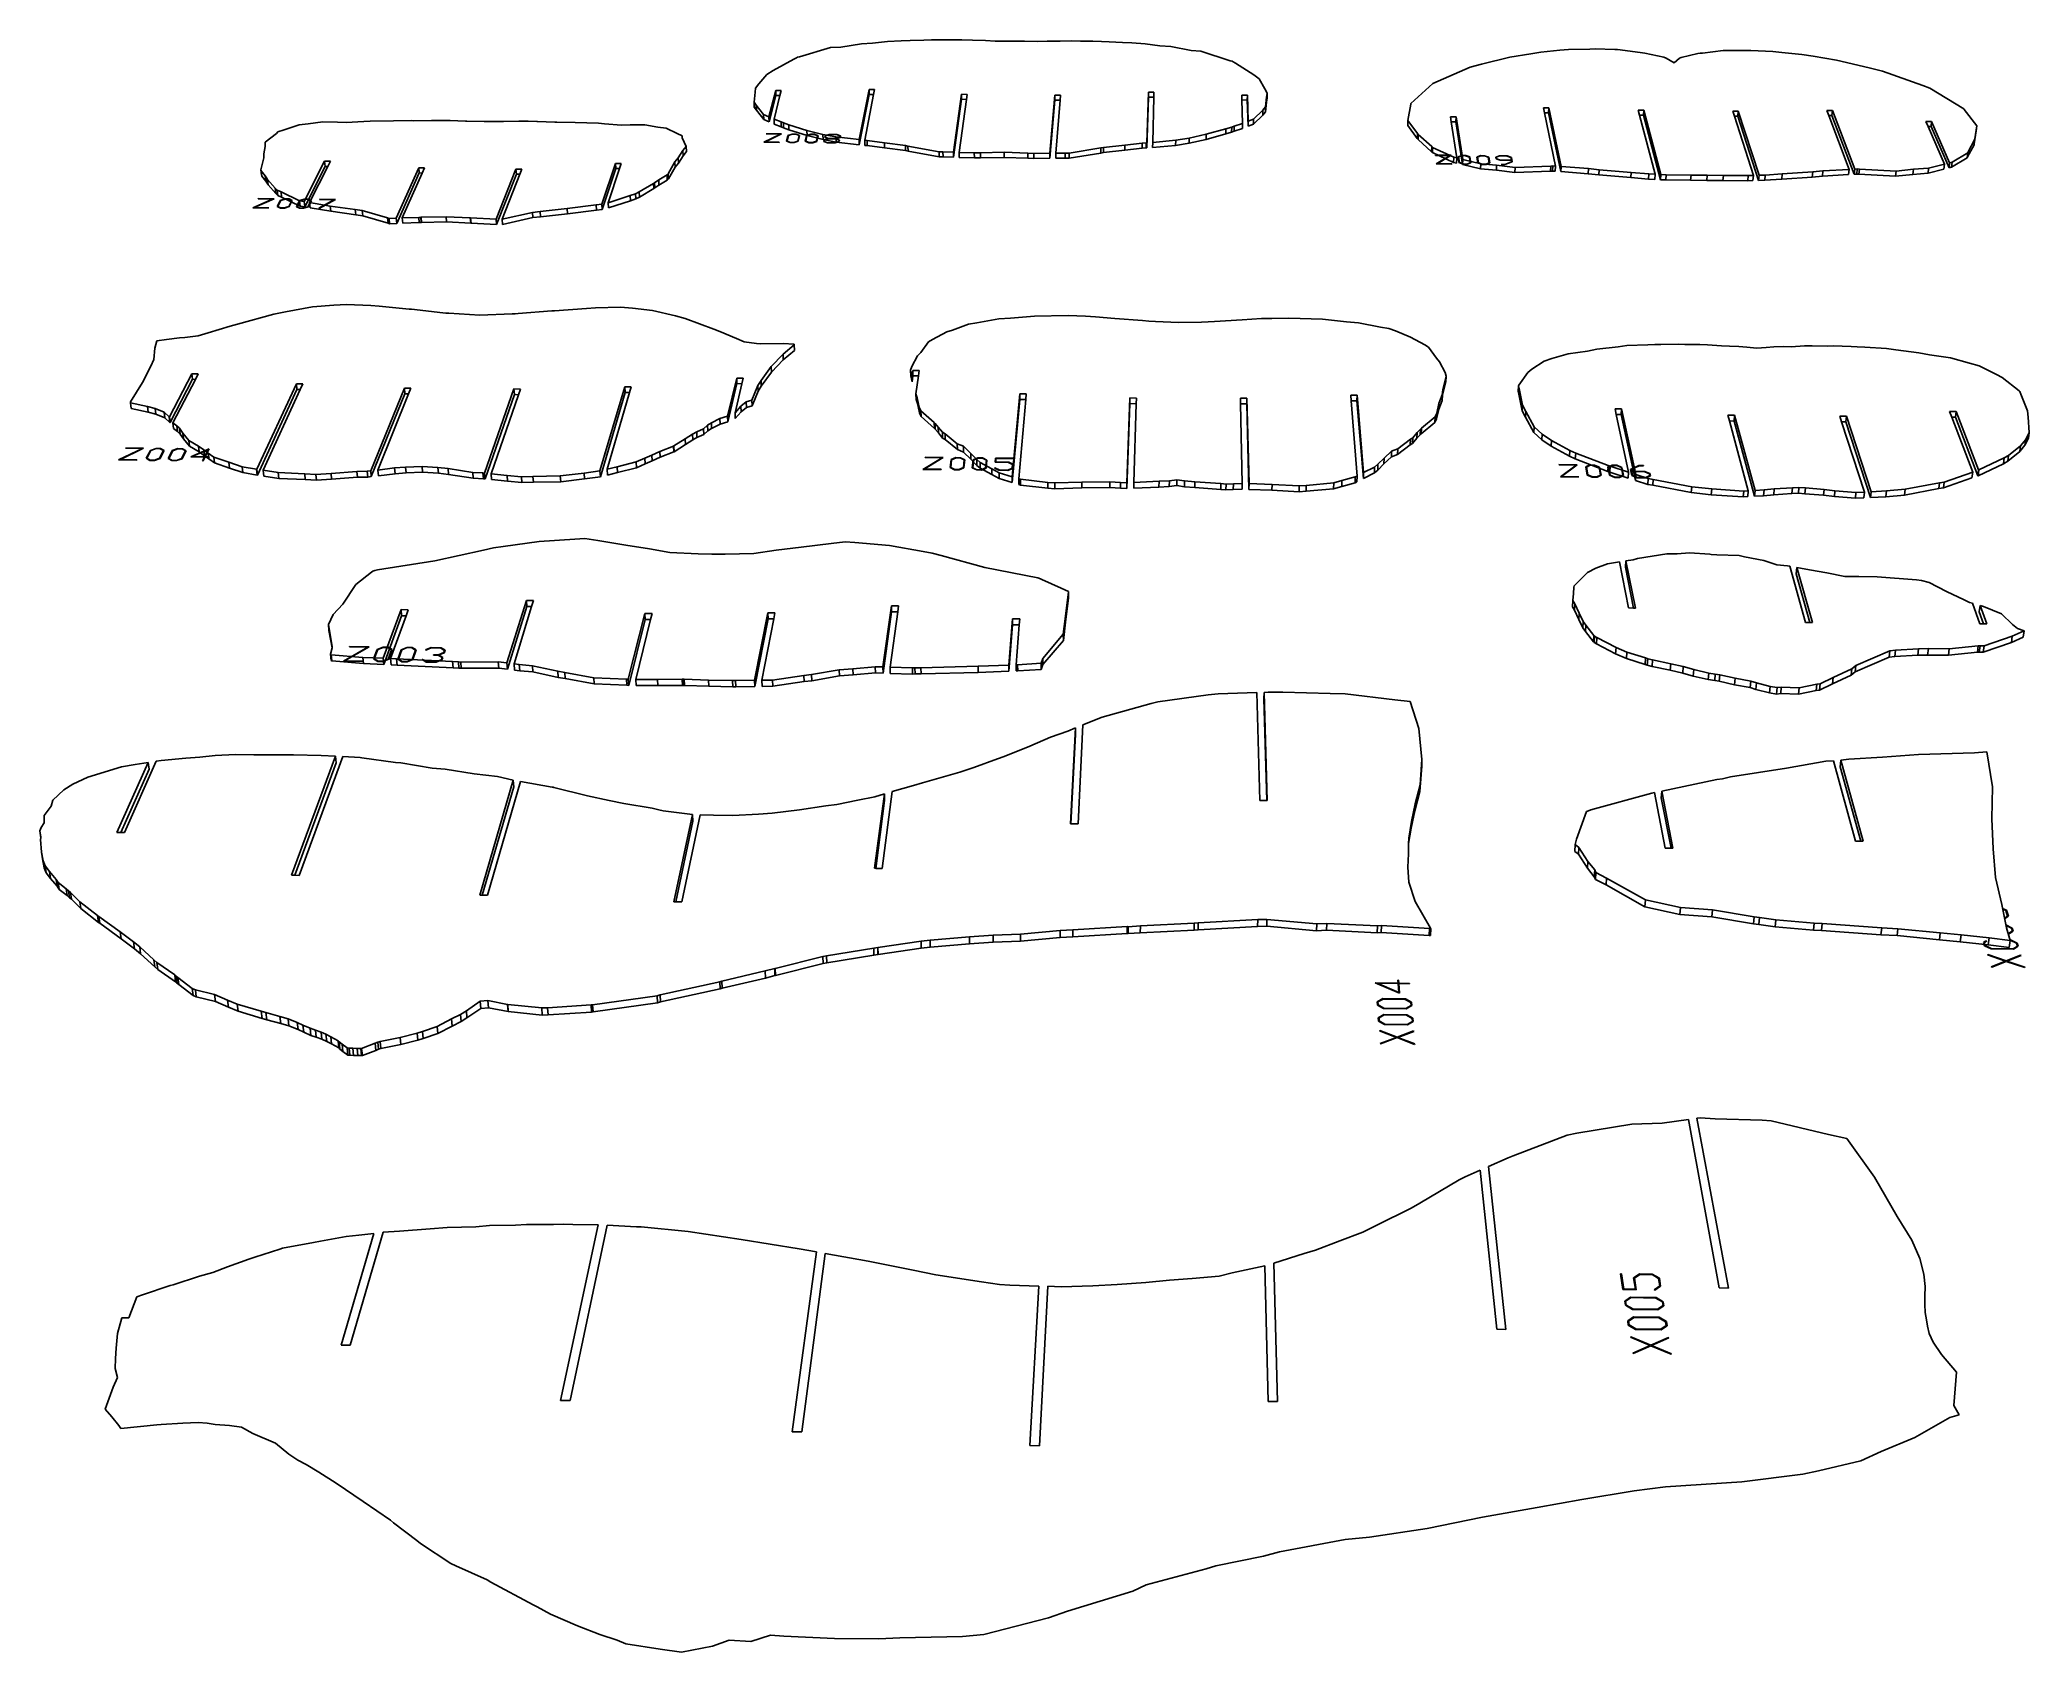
# Model space of a CAD drawing. Extents: x -27.3 to 25.1, y -26.7 to 15.7.
import ezdxf

# ---------------------------------------------------------------- set-up
doc = ezdxf.new("R2010")
doc.units = 0
doc.header["$MEASUREMENT"] = 0
doc.layers.get('0').update_dxf_attribs({"linetype": 'CONTINUOUS'})

msp = doc.modelspace()

# ---------------------------------------------------------------- linework, layer by layer
for p, q in [((-5.01, 15.7), (-4.657, 15.72)), ((-4.657, 15.72), (-4.412, 15.726)), ((-4.412, 15.726), (-4.057, 15.733)), ((-4.057, 15.733), (-3.851, 15.742)), ((-3.851, 15.742), (-3.627, 15.744)), ((-3.627, 15.744), (-3.305, 15.741)), ((-3.305, 15.741), (-3.055, 15.741)), ((-3.055, 15.741), (-2.772, 15.732)), ((-2.772, 15.732), (-2.43, 15.724)), ((-2.43, 15.724), (-2.176, 15.71)), ((-8.028, 14.939), (-7.484, 15.233)), ((-7.484, 15.233), (-7.409, 15.272)), ((-7.409, 15.272), (-7.383, 15.284)), ((-7.383, 15.284), (-7.328, 15.297)), ((-7.328, 15.297), (-6.51, 15.537)), ((-6.51, 15.537), (-6.246, 15.551)), ((-6.246, 15.551), (-5.7, 15.64)), ((-5.7, 15.64), (-5.408, 15.659)), ((-5.408, 15.659), (-5.01, 15.7)), ((-2.176, 15.71), (-1.842, 15.711)), ((-1.842, 15.711), (-1.625, 15.705)), ((-1.625, 15.705), (-1.404, 15.707)), ((-1.404, 15.707), (-1.07, 15.7)), ((-1.07, 15.7), (-0.811, 15.709)), ((-0.811, 15.709), (-0.465, 15.711)), ((-0.465, 15.711), (-0.179, 15.714)), ((-0.179, 15.714), (0.073, 15.71)), ((0.073, 15.71), (0.396, 15.707)), ((0.396, 15.707), (0.62, 15.701)), ((0.62, 15.701), (0.825, 15.688)), ((0.825, 15.688), (1.179, 15.674)), ((1.179, 15.674), (1.426, 15.664)), ((1.426, 15.664), (1.775, 15.638)), ((1.775, 15.638), (2.164, 15.589)), ((2.164, 15.589), (2.452, 15.565)), ((2.452, 15.565), (2.982, 15.466)), ((2.982, 15.466), (3.243, 15.447)), ((3.243, 15.447), (4.011, 15.192)), ((10.628, 15.101), (11.376, 15.287)), ((11.376, 15.287), (11.93, 15.378)), ((11.93, 15.378), (12.199, 15.42)), ((12.199, 15.42), (12.697, 15.467)), ((12.697, 15.467), (12.923, 15.485)), ((12.923, 15.485), (13.486, 15.5)), ((13.486, 15.5), (13.627, 15.503)), ((13.627, 15.503), (14.147, 15.491)), ((14.147, 15.491), (14.216, 15.489)), ((14.216, 15.489), (14.807, 15.408)), ((14.807, 15.408), (14.87, 15.404)), ((14.87, 15.404), (14.934, 15.395)), ((14.934, 15.395), (15.435, 15.285)), ((15.435, 15.285), (15.492, 15.262)), ((15.492, 15.262), (15.705, 15.141)), ((15.705, 15.141), (15.848, 15.259)), ((15.848, 15.259), (15.892, 15.281)), ((15.892, 15.281), (16.331, 15.382)), ((16.331, 15.382), (16.39, 15.39)), ((16.39, 15.39), (16.452, 15.392)), ((16.452, 15.392), (16.998, 15.463)), ((16.998, 15.463), (17.067, 15.465)), ((17.067, 15.465), (17.583, 15.466)), ((17.583, 15.466), (17.726, 15.461)), ((17.726, 15.461), (18.302, 15.436)), ((18.302, 15.436), (18.542, 15.413)), ((18.542, 15.413), (19.071, 15.357)), ((19.071, 15.357), (19.367, 15.31)), ((19.367, 15.31), (19.98, 15.208)), ((19.98, 15.208), (20.845, 15.006)), ((-8.405, 14.583), (-8.193, 14.834)), ((-8.193, 14.834), (-8.028, 14.939)), ((4.011, 15.192), (4.063, 15.177)), ((4.063, 15.177), (4.088, 15.165)), ((4.088, 15.165), (4.155, 15.125)), ((4.155, 15.125), (4.633, 14.82)), ((4.633, 14.82), (4.776, 14.713)), ((4.776, 14.713), (4.93, 14.457)), ((9.489, 14.658), (10.334, 15.02)), ((10.334, 15.02), (10.628, 15.101)), ((20.845, 15.006), (21.19, 14.919)), ((21.19, 14.919), (22.258, 14.538)), ((-8.527, 14.104), (-8.494, 14.361)), ((-8.494, 14.361), (-8.489, 14.466)), ((-8.489, 14.466), (-8.405, 14.583)), ((-7.956, 14.41), (-8.134, 13.713)), ((-7.951, 14.28), (-8.128, 13.581)), ((-7.845, 14.279), (-8.001, 13.657)), ((-7.956, 14.41), (-7.812, 14.409)), ((-7.951, 14.28), (-7.956, 14.41)), ((-7.951, 14.28), (-7.845, 14.279)), ((-7.812, 14.409), (-7.845, 14.279)), ((-5.497, 14.433), (-5.758, 13.115)), ((-5.494, 14.303), (-5.755, 12.981)), ((-5.378, 14.302), (-5.613, 13.098)), ((-5.497, 14.433), (-5.353, 14.432)), ((-5.494, 14.303), (-5.497, 14.433)), ((-5.494, 14.303), (-5.378, 14.302)), ((-5.353, 14.432), (-5.378, 14.302)), ((-3.062, 14.308), (-3.277, 12.785)), ((-3.06, 14.177), (-3.275, 12.651)), ((-2.935, 14.176), (-3.128, 12.78)), ((-3.062, 14.308), (-2.917, 14.307)), ((-3.06, 14.177), (-3.062, 14.308)), ((-3.06, 14.177), (-2.935, 14.176)), ((-2.917, 14.307), (-2.935, 14.176)), ((-0.603, 14.285), (-0.734, 12.757)), ((-0.603, 14.155), (-0.733, 12.623)), ((-0.603, 14.285), (-0.458, 14.284)), ((-0.603, 14.155), (-0.603, 14.285)), ((-0.603, 14.155), (-0.469, 14.153)), ((-0.469, 14.153), (-0.583, 12.759)), ((-0.458, 14.284), (-0.469, 14.153)), ((1.86, 14.234), (1.821, 12.897)), ((1.861, 14.365), (1.822, 13.031)), ((1.86, 14.234), (1.861, 14.365)), ((1.86, 14.234), (2.002, 14.233)), ((1.861, 14.365), (2.005, 14.363)), ((2.002, 14.233), (1.972, 13.044)), ((2.005, 14.363), (2.002, 14.233)), ((4.32, 14.29), (4.465, 14.288)), ((4.32, 14.29), (4.324, 14.159)), ((4.324, 14.159), (4.462, 14.158)), ((4.324, 14.159), (4.341, 13.543)), ((4.462, 14.158), (4.465, 14.288)), ((4.462, 14.158), (4.483, 13.466)), ((4.465, 14.288), (4.486, 13.599)), ((4.93, 14.457), (4.988, 14.338)), ((4.969, 14.233), (4.946, 13.975)), ((4.966, 14.102), (4.969, 14.233)), ((4.985, 14.207), (4.966, 14.102)), ((4.988, 14.338), (4.969, 14.233)), ((4.985, 14.207), (4.988, 14.338)), ((8.775, 14.066), (9.352, 14.591)), ((9.352, 14.591), (9.489, 14.658)), ((22.258, 14.538), (22.437, 14.468)), ((22.437, 14.468), (23.332, 13.928)), ((-8.472, 14.02), (-8.527, 14.104)), ((-8.521, 13.972), (-8.527, 14.104)), ((-8.467, 13.889), (-8.521, 13.972)), ((-8.275, 13.78), (-8.472, 14.02)), ((-8.467, 13.889), (-8.472, 14.02)), ((-8.27, 13.648), (-8.467, 13.889)), ((-8.134, 13.713), (-8.275, 13.78)), ((-8.27, 13.648), (-8.275, 13.78)), ((-8.128, 13.581), (-8.27, 13.648)), ((-8.128, 13.581), (-8.134, 13.713)), ((-7.815, 13.587), (-8.001, 13.657)), ((-7.996, 13.525), (-8.001, 13.657)), ((4.626, 13.656), (4.486, 13.599)), ((4.87, 13.761), (4.623, 13.523)), ((4.623, 13.523), (4.626, 13.656)), ((4.873, 13.893), (4.626, 13.656)), ((4.87, 13.761), (4.873, 13.893)), ((4.943, 13.844), (4.87, 13.761)), ((4.946, 13.975), (4.873, 13.893)), ((4.966, 14.102), (4.943, 13.844)), ((4.943, 13.844), (4.946, 13.975)), ((8.694, 13.622), (8.77, 14.047)), ((8.77, 14.047), (8.773, 14.065)), ((8.773, 14.065), (8.775, 14.066)), ((9.817, 13.713), (9.964, 13.712)), ((9.817, 13.713), (9.837, 13.581)), ((9.957, 13.58), (9.964, 13.712)), ((9.964, 13.712), (10.137, 12.594)), ((12.261, 13.955), (12.407, 13.954)), ((12.261, 13.955), (12.288, 13.823)), ((12.288, 13.823), (12.399, 13.822)), ((12.288, 13.823), (12.58, 12.418)), ((12.399, 13.822), (12.407, 13.954)), ((12.399, 13.822), (12.725, 12.272)), ((12.407, 13.954), (12.733, 12.407)), ((14.758, 13.892), (14.904, 13.89)), ((14.758, 13.892), (14.793, 13.759)), ((14.793, 13.759), (14.895, 13.758)), ((14.793, 13.759), (15.204, 12.203)), ((14.895, 13.758), (14.904, 13.89)), ((14.895, 13.758), (15.347, 12.06)), ((14.904, 13.89), (15.357, 12.196)), ((17.249, 13.868), (17.396, 13.866)), ((17.249, 13.868), (17.292, 13.736)), ((17.292, 13.736), (17.385, 13.735)), ((17.292, 13.736), (17.793, 12.171)), ((17.385, 13.735), (17.396, 13.866)), ((17.385, 13.735), (17.931, 12.04)), ((17.396, 13.866), (17.943, 12.176)), ((19.728, 13.884), (19.875, 13.882)), ((19.728, 13.884), (19.778, 13.752)), ((19.778, 13.752), (19.862, 13.751)), ((19.778, 13.752), (20.313, 12.333)), ((19.862, 13.751), (19.875, 13.882)), ((19.862, 13.751), (20.448, 12.205)), ((19.875, 13.882), (20.462, 12.34)), ((23.332, 13.928), (23.334, 13.926)), ((23.334, 13.926), (23.348, 13.908)), ((23.334, 13.926), (23.334, 13.926)), ((23.348, 13.908), (23.676, 13.478)), ((-21.401, 13.045), (-21.108, 13.275)), ((-21.108, 13.275), (-21.072, 13.319)), ((-21.072, 13.319), (-20.903, 13.374)), ((-20.903, 13.374), (-20.505, 13.506)), ((-20.505, 13.506), (-20.268, 13.533)), ((-20.268, 13.533), (-19.886, 13.583)), ((-19.886, 13.583), (-19.495, 13.575)), ((-19.495, 13.575), (-19.271, 13.569)), ((-19.271, 13.569), (-18.802, 13.595)), ((-18.802, 13.595), (-18.64, 13.605)), ((-18.64, 13.605), (-18.026, 13.611)), ((-18.026, 13.611), (-17.539, 13.615)), ((-17.539, 13.615), (-17.485, 13.614)), ((-17.485, 13.614), (-17.019, 13.623)), ((-17.019, 13.623), (-17, 13.623)), ((-17, 13.623), (-16.772, 13.62)), ((-16.772, 13.62), (-16.542, 13.619)), ((-16.542, 13.619), (-16.527, 13.618)), ((-16.527, 13.618), (-16.131, 13.605)), ((-16.131, 13.605), (-16.089, 13.605)), ((-16.089, 13.605), (-15.633, 13.59)), ((-15.633, 13.59), (-15.169, 13.596)), ((-15.169, 13.596), (-15.127, 13.595)), ((-15.127, 13.595), (-14.721, 13.601)), ((-14.721, 13.601), (-14.706, 13.601)), ((-14.706, 13.601), (-14.477, 13.598)), ((-14.477, 13.598), (-14.249, 13.596)), ((-14.249, 13.596), (-14.23, 13.596)), ((-14.23, 13.596), (-13.776, 13.578)), ((-13.776, 13.578), (-13.722, 13.578)), ((-13.722, 13.578), (-13.237, 13.565)), ((-13.237, 13.565), (-12.623, 13.547)), ((-12.623, 13.547), (-12.469, 13.533)), ((-12.469, 13.533), (-12.022, 13.499)), ((-12.022, 13.499), (-11.794, 13.501)), ((-11.794, 13.501), (-11.4, 13.501)), ((-11.4, 13.501), (-11.058, 13.444)), ((-11.058, 13.444), (-10.844, 13.413)), ((-10.844, 13.413), (-10.549, 13.273)), ((-10.549, 13.273), (-10.422, 13.216)), ((-10.422, 13.216), (-10.422, 13.171)), ((-10.419, 13.164), (-10.422, 13.216)), ((-10.422, 13.171), (-10.419, 13.164)), ((-10.419, 13.164), (-10.315, 12.937)), ((-8.273, 13.045), (-7.827, 13.261)), ((-7.801, 13.266), (-8.247, 13.05)), ((-8.205, 13.265), (-8.203, 13.269)), ((-7.827, 13.261), (-8.205, 13.265)), ((-8.203, 13.269), (-7.801, 13.266)), ((-7.81, 13.454), (-7.996, 13.525)), ((-7.756, 13.556), (-7.815, 13.587)), ((-7.81, 13.454), (-7.815, 13.587)), ((-7.751, 13.424), (-7.81, 13.454)), ((-7.613, 13.509), (-7.756, 13.556)), ((-7.751, 13.424), (-7.756, 13.556)), ((-7.608, 13.376), (-7.751, 13.424)), ((-7.67, 13.078), (-7.634, 13.226)), ((-7.621, 13.224), (-7.656, 13.079)), ((-7.634, 13.226), (-7.523, 13.263)), ((-7.52, 13.258), (-7.621, 13.224)), ((-7.133, 13.357), (-7.613, 13.509)), ((-7.608, 13.376), (-7.613, 13.509)), ((-7.128, 13.225), (-7.608, 13.376)), ((-7.523, 13.263), (-7.421, 13.262)), ((-7.427, 13.257), (-7.52, 13.258)), ((-7.342, 13.221), (-7.427, 13.257)), ((-7.421, 13.262), (-7.328, 13.223)), ((-7.376, 13.077), (-7.342, 13.221)), ((-7.328, 13.223), (-7.363, 13.075)), ((-7.18, 13.073), (-7.146, 13.221)), ((-7.133, 13.219), (-7.166, 13.075)), ((-7.146, 13.221), (-7.035, 13.258)), ((-6.714, 13.249), (-7.133, 13.357)), ((-7.128, 13.225), (-7.133, 13.357)), ((-7.032, 13.253), (-7.133, 13.219)), ((-6.71, 13.116), (-7.128, 13.225)), ((-7.035, 13.258), (-6.933, 13.257)), ((-6.939, 13.252), (-7.032, 13.253)), ((-6.853, 13.216), (-6.939, 13.252)), ((-6.933, 13.257), (-6.84, 13.218)), ((-6.886, 13.072), (-6.853, 13.216)), ((-6.84, 13.218), (-6.873, 13.07)), ((-6.373, 13.186), (-6.714, 13.249)), ((-6.71, 13.116), (-6.714, 13.249)), ((-6.368, 13.052), (-6.71, 13.116)), ((-6.69, 13.068), (-6.681, 13.107)), ((-6.681, 13.107), (-6.578, 13.142)), ((-6.668, 13.105), (-6.676, 13.07)), ((-6.567, 13.139), (-6.668, 13.105)), ((-6.666, 13.178), (-6.657, 13.216)), ((-6.578, 13.142), (-6.666, 13.178)), ((-6.657, 13.216), (-6.547, 13.253)), ((-6.644, 13.214), (-6.652, 13.18)), ((-6.652, 13.18), (-6.566, 13.144)), ((-6.544, 13.249), (-6.644, 13.214)), ((-6.377, 13.137), (-6.567, 13.139)), ((-6.566, 13.144), (-6.376, 13.142)), ((-6.547, 13.253), (-6.347, 13.251)), ((-6.353, 13.247), (-6.544, 13.249)), ((-6.29, 13.101), (-6.377, 13.137)), ((-6.376, 13.142), (-6.274, 13.176)), ((-5.758, 13.115), (-6.373, 13.186)), ((-6.368, 13.052), (-6.373, 13.186)), ((-6.262, 13.174), (-6.365, 13.139)), ((-6.365, 13.139), (-6.277, 13.103)), ((-6.267, 13.211), (-6.353, 13.247)), ((-6.347, 13.251), (-6.254, 13.212)), ((-6.297, 13.066), (-6.29, 13.101)), ((-6.277, 13.103), (-6.285, 13.064)), ((-6.274, 13.176), (-6.267, 13.211)), ((-6.254, 13.212), (-6.262, 13.174)), ((-5.755, 12.981), (-5.758, 13.115)), ((2.937, 13.156), (2.578, 13.098)), ((2.935, 13.022), (2.937, 13.156)), ((3.379, 13.122), (2.935, 13.022)), ((3.382, 13.255), (2.937, 13.156)), ((3.897, 13.265), (3.379, 13.122)), ((3.379, 13.122), (3.382, 13.255)), ((3.9, 13.398), (3.382, 13.255)), ((3.897, 13.265), (3.9, 13.398)), ((4.05, 13.309), (3.897, 13.265)), ((4.053, 13.442), (3.9, 13.398)), ((4.05, 13.309), (4.053, 13.442)), ((4.116, 13.339), (4.05, 13.309)), ((4.119, 13.471), (4.053, 13.442)), ((4.116, 13.339), (4.119, 13.471)), ((4.338, 13.411), (4.116, 13.339)), ((4.341, 13.543), (4.119, 13.471)), ((4.338, 13.411), (4.341, 13.543)), ((4.483, 13.466), (4.486, 13.599)), ((4.623, 13.523), (4.483, 13.466)), ((8.689, 13.49), (8.694, 13.622)), ((8.938, 13.145), (8.689, 13.49)), ((8.944, 13.278), (8.694, 13.622)), ((8.938, 13.145), (8.944, 13.278)), ((8.961, 13.119), (8.938, 13.145)), ((8.967, 13.252), (8.944, 13.278)), ((8.961, 13.119), (8.967, 13.252)), ((9.314, 12.797), (8.961, 13.119)), ((9.32, 12.931), (8.967, 13.252)), ((9.837, 13.581), (9.957, 13.58)), ((9.837, 13.581), (9.981, 12.632)), ((9.957, 13.58), (10.13, 12.459)), ((22.339, 13.593), (22.486, 13.592)), ((22.339, 13.593), (22.396, 13.46)), ((22.396, 13.46), (22.472, 13.459)), ((22.396, 13.46), (22.826, 12.469)), ((22.472, 13.459), (22.486, 13.592)), ((22.472, 13.459), (22.946, 12.369)), ((22.486, 13.592), (22.961, 12.504)), ((23.619, 13.11), (23.453, 12.793)), ((23.604, 12.977), (23.619, 13.11)), ((23.661, 13.345), (23.611, 13.003)), ((23.611, 13.003), (23.627, 13.136)), ((23.627, 13.136), (23.619, 13.11)), ((23.676, 13.478), (23.627, 13.136)), ((23.661, 13.345), (23.676, 13.478)), ((-21.518, 12.323), (-21.44, 12.635)), ((-21.443, 12.741), (-21.406, 12.934)), ((-21.44, 12.635), (-21.443, 12.741)), ((-21.406, 12.934), (-21.401, 13.045)), ((-10.523, 12.633), (-10.612, 12.528)), ((-10.401, 12.826), (-10.523, 12.633)), ((-10.516, 12.498), (-10.523, 12.633)), ((-10.394, 12.692), (-10.516, 12.498)), ((-10.315, 12.937), (-10.401, 12.826)), ((-10.394, 12.692), (-10.401, 12.826)), ((-10.309, 12.803), (-10.394, 12.692)), ((-10.309, 12.803), (-10.315, 12.937)), ((-7.868, 13.042), (-8.273, 13.045)), ((-8.247, 13.05), (-7.867, 13.046)), ((-7.867, 13.046), (-7.868, 13.042)), ((-7.577, 13.039), (-7.67, 13.078)), ((-7.656, 13.079), (-7.571, 13.043)), ((-7.474, 13.038), (-7.577, 13.039)), ((-7.571, 13.043), (-7.477, 13.043)), ((-7.477, 13.043), (-7.376, 13.077)), ((-7.363, 13.075), (-7.474, 13.038)), ((-7.086, 13.034), (-7.18, 13.073)), ((-7.166, 13.075), (-7.08, 13.039)), ((-6.983, 13.033), (-7.086, 13.034)), ((-7.08, 13.039), (-6.987, 13.038)), ((-6.987, 13.038), (-6.886, 13.072)), ((-6.873, 13.07), (-6.983, 13.033)), ((-6.596, 13.029), (-6.69, 13.068)), ((-6.676, 13.07), (-6.59, 13.034)), ((-6.395, 13.027), (-6.596, 13.029)), ((-6.59, 13.034), (-6.399, 13.032)), ((-6.399, 13.032), (-6.297, 13.066)), ((-6.285, 13.064), (-6.395, 13.027)), ((-5.755, 12.981), (-6.368, 13.052)), ((-5.551, 13.092), (-5.613, 13.098)), ((-5.609, 12.965), (-5.613, 13.098)), ((-5.548, 12.959), (-5.609, 12.965)), ((-5.095, 13.034), (-5.551, 13.092)), ((-5.548, 12.959), (-5.551, 13.092)), ((-5.092, 12.901), (-5.548, 12.959)), ((-4.538, 12.959), (-5.095, 13.034)), ((-5.092, 12.901), (-5.095, 13.034)), ((-4.535, 12.825), (-5.092, 12.901)), ((-4.475, 12.945), (-4.538, 12.959)), ((-4.535, 12.825), (-4.538, 12.959)), ((-4.472, 12.811), (-4.535, 12.825)), ((-3.656, 12.795), (-4.475, 12.945)), ((-4.472, 12.811), (-4.475, 12.945)), ((-3.654, 12.661), (-4.472, 12.811)), ((-3.551, 12.794), (-3.656, 12.795)), ((-3.654, 12.661), (-3.656, 12.795)), ((-3.549, 12.66), (-3.654, 12.661)), ((-3.277, 12.785), (-3.551, 12.794)), ((-3.549, 12.66), (-3.551, 12.794)), ((-3.275, 12.651), (-3.549, 12.66)), ((-3.275, 12.651), (-3.277, 12.785)), ((-2.727, 12.766), (-3.128, 12.78)), ((-3.126, 12.646), (-3.128, 12.78)), ((-2.725, 12.632), (-3.126, 12.646)), ((-2.565, 12.771), (-2.727, 12.766)), ((-2.725, 12.632), (-2.727, 12.766)), ((-2.563, 12.637), (-2.725, 12.632)), ((-1.938, 12.783), (-2.565, 12.771)), ((-2.563, 12.637), (-2.565, 12.771)), ((-1.937, 12.649), (-2.563, 12.637)), ((-1.317, 12.759), (-1.938, 12.783)), ((-1.937, 12.649), (-1.938, 12.783)), ((-1.316, 12.625), (-1.937, 12.649)), ((-1.161, 12.751), (-1.317, 12.759)), ((-1.316, 12.625), (-1.317, 12.759)), ((-1.16, 12.617), (-1.316, 12.625)), ((-0.734, 12.757), (-1.161, 12.751)), ((-1.16, 12.617), (-1.161, 12.751)), ((-0.733, 12.623), (-1.16, 12.617)), ((-0.733, 12.623), (-0.734, 12.757)), ((-0.337, 12.763), (-0.583, 12.759)), ((-0.583, 12.625), (-0.583, 12.759)), ((-0.337, 12.628), (-0.583, 12.625)), ((-0.232, 12.761), (-0.337, 12.763)), ((-0.337, 12.628), (-0.337, 12.763)), ((-0.232, 12.627), (-0.337, 12.628)), ((0.609, 12.895), (-0.232, 12.761)), ((0.609, 12.762), (-0.232, 12.627)), ((-0.232, 12.627), (-0.232, 12.761)), ((0.674, 12.908), (0.609, 12.895)), ((0.609, 12.762), (0.609, 12.895)), ((0.673, 12.774), (0.609, 12.762)), ((0.673, 12.774), (0.674, 12.908)), ((1.237, 12.839), (0.673, 12.774)), ((1.238, 12.972), (0.674, 12.908)), ((1.237, 12.839), (1.238, 12.972)), ((1.698, 12.888), (1.237, 12.839)), ((1.699, 13.021), (1.238, 12.972)), ((1.698, 12.888), (1.699, 13.021)), ((1.799, 12.895), (1.698, 12.888)), ((1.8, 13.029), (1.699, 13.021)), ((1.799, 12.895), (1.8, 13.029)), ((1.821, 12.897), (1.799, 12.895)), ((1.822, 13.031), (1.8, 13.029)), ((1.821, 12.897), (1.822, 13.031)), ((1.97, 12.911), (1.972, 13.044)), ((2.577, 12.965), (1.97, 12.911)), ((2.578, 13.098), (1.972, 13.044)), ((2.577, 12.965), (2.578, 13.098)), ((2.935, 13.022), (2.577, 12.965)), ((9.314, 12.797), (9.32, 12.931)), ((9.336, 12.777), (9.314, 12.797)), ((9.342, 12.911), (9.32, 12.931)), ((9.336, 12.777), (9.342, 12.911)), ((9.338, 12.776), (9.336, 12.777)), ((9.338, 12.776), (9.344, 12.91)), ((9.897, 12.517), (9.338, 12.776)), ((9.344, 12.91), (9.342, 12.911)), ((9.903, 12.652), (9.344, 12.91)), ((9.423, 12.701), (9.422, 12.706)), ((9.422, 12.706), (9.831, 12.702)), ((9.806, 12.697), (9.423, 12.701)), ((9.441, 12.476), (9.806, 12.697)), ((9.831, 12.702), (9.466, 12.481)), ((9.897, 12.517), (9.903, 12.652)), ((9.981, 12.632), (9.903, 12.652)), ((9.974, 12.497), (9.981, 12.632)), ((10.016, 12.661), (10.113, 12.699)), ((10.039, 12.509), (10.016, 12.661)), ((10.119, 12.694), (10.03, 12.659)), ((10.03, 12.659), (10.052, 12.511)), ((10.113, 12.699), (10.217, 12.698)), ((10.213, 12.693), (10.119, 12.694)), ((10.13, 12.459), (10.137, 12.594)), ((10.615, 12.482), (10.137, 12.594)), ((10.314, 12.657), (10.213, 12.693)), ((10.217, 12.698), (10.327, 12.658)), ((10.337, 12.508), (10.314, 12.657)), ((10.327, 12.658), (10.351, 12.506)), ((10.513, 12.656), (10.609, 12.694)), ((10.537, 12.505), (10.513, 12.656)), ((10.615, 12.689), (10.526, 12.654)), ((10.526, 12.654), (10.55, 12.506)), ((10.609, 12.694), (10.713, 12.693)), ((10.709, 12.688), (10.615, 12.689)), ((10.81, 12.652), (10.709, 12.688)), ((10.713, 12.693), (10.823, 12.653)), ((10.835, 12.503), (10.81, 12.652)), ((10.823, 12.653), (10.849, 12.501)), ((11.009, 12.652), (11.105, 12.689)), ((11.016, 12.612), (11.009, 12.652)), ((11.126, 12.572), (11.016, 12.612)), ((11.111, 12.685), (11.023, 12.65)), ((11.023, 12.65), (11.029, 12.614)), ((11.029, 12.614), (11.13, 12.577)), ((11.105, 12.689), (11.309, 12.687)), ((11.304, 12.683), (11.111, 12.685)), ((11.13, 12.577), (11.419, 12.574)), ((11.406, 12.646), (11.304, 12.683)), ((11.309, 12.687), (11.419, 12.648)), ((11.419, 12.574), (11.406, 12.646)), ((11.419, 12.648), (11.44, 12.533)), ((23.425, 12.638), (23.013, 12.388)), ((23.44, 12.772), (23.028, 12.523)), ((23.427, 12.639), (23.425, 12.638)), ((23.427, 12.639), (23.44, 12.772)), ((23.437, 12.659), (23.427, 12.639)), ((23.604, 12.977), (23.437, 12.659)), ((23.437, 12.659), (23.453, 12.793)), ((23.442, 12.773), (23.44, 12.772)), ((23.453, 12.793), (23.442, 12.773)), ((23.611, 13.003), (23.604, 12.977)), ((-21.511, 12.291), (-21.518, 12.323)), ((-21.504, 12.188), (-21.518, 12.323)), ((-21.4, 12.158), (-21.511, 12.291)), ((-21.496, 12.156), (-21.511, 12.291)), ((-21.496, 12.156), (-21.504, 12.188)), ((-21.385, 12.022), (-21.496, 12.156)), ((-21.348, 12.081), (-21.4, 12.158)), ((-21.385, 12.022), (-21.4, 12.158)), ((-21.338, 12.063), (-21.348, 12.081)), ((-21.333, 11.945), (-21.348, 12.081)), ((-21.14, 11.836), (-21.338, 12.063)), ((-21.324, 11.927), (-21.338, 12.063)), ((-19.837, 12.546), (-20.375, 11.483)), ((-19.824, 12.411), (-20.361, 11.346)), ((-19.755, 12.41), (-20.233, 11.459)), ((-19.837, 12.546), (-19.687, 12.544)), ((-19.824, 12.411), (-19.837, 12.546)), ((-19.824, 12.411), (-19.755, 12.41)), ((-19.687, 12.544), (-19.755, 12.41)), ((-17.356, 12.372), (-17.951, 11.048)), ((-17.344, 12.237), (-17.938, 10.909)), ((-17.265, 12.236), (-17.793, 11.053)), ((-17.356, 12.372), (-17.205, 12.37)), ((-17.344, 12.237), (-17.356, 12.372)), ((-17.344, 12.237), (-17.265, 12.236)), ((-17.205, 12.37), (-17.265, 12.236)), ((-14.798, 12.342), (-15.319, 11.017)), ((-14.788, 12.206), (-15.308, 10.879)), ((-14.7, 12.205), (-15.161, 11.022)), ((-14.798, 12.342), (-14.647, 12.34)), ((-14.788, 12.206), (-14.798, 12.342)), ((-14.788, 12.206), (-14.7, 12.205)), ((-14.647, 12.34), (-14.7, 12.205)), ((-12.178, 12.488), (-12.539, 11.414)), ((-12.169, 12.353), (-12.53, 11.277)), ((-12.072, 12.352), (-12.371, 11.454)), ((-12.178, 12.488), (-12.027, 12.486)), ((-12.169, 12.353), (-12.178, 12.488)), ((-12.169, 12.353), (-12.072, 12.352)), ((-12.027, 12.486), (-12.072, 12.352)), ((-11.038, 12.054), (-11.152, 11.979)), ((-10.82, 12.185), (-11.038, 12.054)), ((-11.031, 11.918), (-11.038, 12.054)), ((-10.787, 12.216), (-10.82, 12.185)), ((-10.813, 12.049), (-10.82, 12.185)), ((-10.779, 12.08), (-10.813, 12.049)), ((-10.612, 12.528), (-10.787, 12.216)), ((-10.779, 12.08), (-10.787, 12.216)), ((-10.604, 12.394), (-10.779, 12.08)), ((-10.604, 12.394), (-10.612, 12.528)), ((-10.516, 12.498), (-10.604, 12.394)), ((9.852, 12.472), (9.441, 12.476)), ((9.466, 12.481), (9.852, 12.477)), ((9.852, 12.477), (9.852, 12.472)), ((9.974, 12.497), (9.897, 12.517)), ((10.149, 12.469), (10.039, 12.509)), ((10.052, 12.511), (10.153, 12.474)), ((10.608, 12.347), (10.13, 12.459)), ((10.253, 12.468), (10.149, 12.469)), ((10.153, 12.474), (10.248, 12.473)), ((10.248, 12.473), (10.337, 12.508)), ((10.351, 12.506), (10.253, 12.468)), ((10.647, 12.464), (10.537, 12.505)), ((10.55, 12.506), (10.651, 12.469)), ((10.608, 12.347), (10.615, 12.482)), ((11.024, 12.309), (10.608, 12.347)), ((11.031, 12.444), (10.615, 12.482)), ((10.752, 12.463), (10.647, 12.464)), ((10.651, 12.469), (10.746, 12.468)), ((10.746, 12.468), (10.835, 12.503)), ((10.849, 12.501), (10.752, 12.463)), ((11.024, 12.309), (11.031, 12.444)), ((11.514, 12.249), (11.024, 12.309)), ((11.521, 12.384), (11.031, 12.444)), ((11.42, 12.569), (11.126, 12.572)), ((11.148, 12.46), (11.148, 12.464)), ((11.148, 12.464), (11.245, 12.463)), ((11.251, 12.459), (11.148, 12.46)), ((11.245, 12.463), (11.426, 12.535)), ((11.44, 12.533), (11.251, 12.459)), ((11.426, 12.535), (11.42, 12.569)), ((11.514, 12.249), (11.521, 12.384)), ((12.45, 12.285), (11.514, 12.249)), ((12.458, 12.42), (11.521, 12.384)), ((12.45, 12.285), (12.458, 12.42)), ((12.503, 12.287), (12.45, 12.285)), ((12.512, 12.422), (12.458, 12.42)), ((12.503, 12.287), (12.512, 12.422)), ((12.572, 12.283), (12.503, 12.287)), ((12.58, 12.418), (12.512, 12.422)), ((12.572, 12.283), (12.58, 12.418)), ((12.725, 12.272), (12.733, 12.407)), ((13.439, 12.215), (12.725, 12.272)), ((13.448, 12.351), (12.733, 12.407)), ((13.439, 12.215), (13.448, 12.351)), ((13.723, 12.186), (13.439, 12.215)), ((13.732, 12.321), (13.448, 12.351)), ((13.723, 12.186), (13.732, 12.321)), ((14.562, 12.115), (13.723, 12.186)), ((14.572, 12.251), (13.732, 12.321)), ((14.562, 12.115), (14.572, 12.251)), ((15.027, 12.075), (14.562, 12.115)), ((15.037, 12.211), (14.572, 12.251)), ((15.027, 12.075), (15.037, 12.211)), ((15.194, 12.067), (15.027, 12.075)), ((15.204, 12.203), (15.037, 12.211)), ((15.194, 12.067), (15.204, 12.203)), ((15.347, 12.06), (15.357, 12.196)), ((15.485, 12.053), (15.347, 12.06)), ((15.496, 12.189), (15.357, 12.196)), ((15.485, 12.053), (15.496, 12.189)), ((16.141, 12.045), (15.485, 12.053)), ((16.152, 12.181), (15.496, 12.189)), ((16.141, 12.045), (16.152, 12.181)), ((16.577, 12.176), (16.152, 12.181)), ((16.566, 12.041), (16.577, 12.176)), ((17.002, 12.172), (16.577, 12.176)), ((16.99, 12.037), (17.002, 12.172)), ((17.658, 12.168), (17.002, 12.172)), ((17.646, 12.032), (17.658, 12.168)), ((17.793, 12.171), (17.658, 12.168)), ((17.781, 12.036), (17.793, 12.171)), ((17.931, 12.04), (17.943, 12.176)), ((18.106, 12.181), (17.943, 12.176)), ((18.094, 12.045), (18.106, 12.181)), ((18.539, 12.076), (18.094, 12.045)), ((18.551, 12.211), (18.106, 12.181)), ((18.539, 12.076), (18.551, 12.211)), ((19.343, 12.13), (18.539, 12.076)), ((19.356, 12.266), (18.551, 12.211)), ((19.343, 12.13), (19.356, 12.266)), ((19.612, 12.154), (19.343, 12.13)), ((19.625, 12.29), (19.356, 12.266)), ((19.612, 12.154), (19.625, 12.29)), ((20.3, 12.197), (19.612, 12.154)), ((20.313, 12.333), (19.625, 12.29)), ((20.3, 12.197), (20.313, 12.333)), ((20.448, 12.205), (20.462, 12.34)), ((20.515, 12.207), (20.448, 12.205)), ((20.528, 12.343), (20.462, 12.34)), ((20.515, 12.207), (20.528, 12.343)), ((20.57, 12.204), (20.515, 12.207)), ((20.584, 12.34), (20.528, 12.343)), ((20.57, 12.204), (20.584, 12.34)), ((21.536, 12.15), (20.57, 12.204)), ((21.55, 12.285), (20.584, 12.34)), ((21.536, 12.15), (21.55, 12.285)), ((21.995, 12.2), (21.536, 12.15)), ((22.01, 12.336), (21.55, 12.285)), ((21.995, 12.2), (22.01, 12.336)), ((22.393, 12.231), (21.995, 12.2)), ((22.408, 12.366), (22.01, 12.336)), ((22.393, 12.231), (22.408, 12.366)), ((22.811, 12.334), (22.393, 12.231)), ((22.826, 12.469), (22.408, 12.366)), ((22.811, 12.334), (22.826, 12.469)), ((22.946, 12.369), (22.961, 12.504)), ((23.013, 12.388), (22.946, 12.369)), ((23.028, 12.523), (22.961, 12.504)), ((23.013, 12.388), (23.028, 12.523)), ((-21.725, 11.32), (-21.195, 11.553)), ((-21.167, 11.558), (-21.697, 11.325)), ((-21.586, 11.557), (-21.584, 11.562)), ((-21.195, 11.553), (-21.586, 11.557)), ((-21.584, 11.562), (-21.167, 11.558)), ((-21.333, 11.945), (-21.385, 12.022)), ((-21.324, 11.927), (-21.333, 11.945)), ((-21.126, 11.7), (-21.324, 11.927)), ((-21.087, 11.784), (-21.14, 11.836)), ((-21.126, 11.7), (-21.14, 11.836)), ((-21.073, 11.648), (-21.126, 11.7)), ((-20.986, 11.738), (-21.087, 11.784)), ((-21.073, 11.648), (-21.087, 11.784)), ((-20.972, 11.601), (-21.073, 11.648)), ((-21.006, 11.515), (-20.879, 11.555)), ((-20.877, 11.549), (-20.993, 11.513)), ((-20.497, 11.504), (-20.986, 11.738)), ((-20.972, 11.601), (-20.986, 11.738)), ((-20.483, 11.367), (-20.972, 11.601)), ((-20.879, 11.555), (-20.774, 11.554)), ((-20.781, 11.548), (-20.877, 11.549)), ((-20.704, 11.51), (-20.781, 11.548)), ((-20.774, 11.554), (-20.689, 11.512)), ((-20.5, 11.51), (-20.374, 11.55)), ((-20.372, 11.544), (-20.488, 11.508)), ((-20.374, 11.55), (-20.268, 11.548)), ((-20.276, 11.543), (-20.372, 11.544)), ((-20.198, 11.505), (-20.276, 11.543)), ((-20.268, 11.548), (-20.184, 11.506)), ((-19.99, 11.307), (-19.577, 11.536)), ((-19.553, 11.541), (-19.98, 11.304)), ((-19.97, 11.54), (-19.968, 11.545)), ((-19.577, 11.536), (-19.97, 11.54)), ((-19.968, 11.545), (-19.553, 11.541)), ((-11.787, 11.645), (-12.371, 11.454)), ((-11.649, 11.689), (-11.787, 11.645)), ((-11.779, 11.508), (-11.787, 11.645)), ((-11.641, 11.553), (-11.779, 11.508)), ((-11.554, 11.74), (-11.649, 11.689)), ((-11.641, 11.553), (-11.649, 11.689)), ((-11.547, 11.603), (-11.641, 11.553)), ((-11.176, 11.961), (-11.554, 11.74)), ((-11.547, 11.603), (-11.554, 11.74)), ((-11.168, 11.825), (-11.547, 11.603)), ((-11.152, 11.979), (-11.176, 11.961)), ((-11.168, 11.825), (-11.176, 11.961)), ((-11.144, 11.843), (-11.168, 11.825)), ((-11.144, 11.843), (-11.152, 11.979)), ((-11.031, 11.918), (-11.144, 11.843)), ((-10.813, 12.049), (-11.031, 11.918)), ((16.566, 12.041), (16.141, 12.045)), ((16.99, 12.037), (16.566, 12.041)), ((17.646, 12.032), (16.99, 12.037)), ((17.781, 12.036), (17.646, 12.032)), ((18.094, 12.045), (17.931, 12.04)), ((-21.307, 11.316), (-21.725, 11.32)), ((-21.697, 11.325), (-21.304, 11.321)), ((-21.304, 11.321), (-21.307, 11.316)), ((-21.089, 11.355), (-21.006, 11.515)), ((-21.004, 11.313), (-21.089, 11.355)), ((-20.993, 11.513), (-21.074, 11.357)), ((-21.074, 11.357), (-20.997, 11.318)), ((-20.898, 11.312), (-21.004, 11.313)), ((-20.997, 11.318), (-20.9, 11.317)), ((-20.9, 11.317), (-20.784, 11.354)), ((-20.771, 11.352), (-20.898, 11.312)), ((-20.784, 11.354), (-20.704, 11.51)), ((-20.689, 11.512), (-20.771, 11.352)), ((-20.582, 11.35), (-20.5, 11.51)), ((-20.497, 11.308), (-20.582, 11.35)), ((-20.488, 11.508), (-20.567, 11.352)), ((-20.567, 11.352), (-20.489, 11.313)), ((-20.375, 11.483), (-20.497, 11.504)), ((-20.483, 11.367), (-20.497, 11.504)), ((-20.39, 11.307), (-20.497, 11.308)), ((-20.489, 11.313), (-20.393, 11.312)), ((-20.361, 11.346), (-20.483, 11.367)), ((-20.393, 11.312), (-20.277, 11.349)), ((-20.264, 11.347), (-20.39, 11.307)), ((-20.361, 11.346), (-20.375, 11.483)), ((-20.277, 11.349), (-20.198, 11.505)), ((-20.184, 11.506), (-20.264, 11.347)), ((-19.691, 11.367), (-20.233, 11.459)), ((-20.219, 11.322), (-20.233, 11.459)), ((-19.677, 11.229), (-20.219, 11.322)), ((-19.98, 11.304), (-19.99, 11.307)), ((-19.032, 11.274), (-19.691, 11.367)), ((-19.677, 11.229), (-19.691, 11.367)), ((-19.019, 11.136), (-19.677, 11.229)), ((-18.845, 11.246), (-19.032, 11.274)), ((-19.019, 11.136), (-19.032, 11.274)), ((-18.832, 11.109), (-19.019, 11.136)), ((-18.179, 11.052), (-18.845, 11.246)), ((-18.832, 11.109), (-18.845, 11.246)), ((-18.167, 10.914), (-18.832, 11.109)), ((-18.139, 11.041), (-18.179, 11.052)), ((-18.167, 10.914), (-18.179, 11.052)), ((-17.951, 11.048), (-18.139, 11.041)), ((-18.127, 10.902), (-18.139, 11.041)), ((-17.938, 10.909), (-17.951, 11.048)), ((-17.356, 11.069), (-17.793, 11.053)), ((-17.78, 10.915), (-17.793, 11.053)), ((-17.308, 11.071), (-17.356, 11.069)), ((-17.344, 10.931), (-17.356, 11.069)), ((-17.305, 11.071), (-17.308, 11.071)), ((-17.296, 10.933), (-17.308, 11.071)), ((-17.297, 11.071), (-17.305, 11.071)), ((-17.293, 10.933), (-17.305, 11.071)), ((-16.638, 11.085), (-17.297, 11.071)), ((-17.285, 10.933), (-17.297, 11.071)), ((-16.002, 11.058), (-16.638, 11.085)), ((-16.626, 10.947), (-16.638, 11.085)), ((-15.994, 11.058), (-16.002, 11.058)), ((-15.991, 10.92), (-16.002, 11.058)), ((-15.992, 11.057), (-15.994, 11.058)), ((-15.983, 10.919), (-15.994, 11.058)), ((-15.319, 11.017), (-15.992, 11.057)), ((-15.981, 10.919), (-15.992, 11.057)), ((-15.308, 10.879), (-15.319, 11.017)), ((-14.36, 11.201), (-15.161, 11.022)), ((-15.151, 10.884), (-15.161, 11.022)), ((-14.351, 11.063), (-15.151, 10.884)), ((-14.158, 11.224), (-14.36, 11.201)), ((-14.351, 11.063), (-14.36, 11.201)), ((-14.149, 11.087), (-14.351, 11.063)), ((-13.452, 11.303), (-14.158, 11.224)), ((-14.149, 11.087), (-14.158, 11.224)), ((-13.443, 11.166), (-14.149, 11.087)), ((-12.688, 11.396), (-13.452, 11.303)), ((-13.443, 11.166), (-13.452, 11.303)), ((-12.679, 11.259), (-13.443, 11.166)), ((-12.539, 11.414), (-12.688, 11.396)), ((-12.679, 11.259), (-12.688, 11.396)), ((-12.53, 11.277), (-12.679, 11.259)), ((-12.53, 11.277), (-12.539, 11.414)), ((-12.363, 11.316), (-12.371, 11.454)), ((-11.779, 11.508), (-12.363, 11.316)), ((-18.127, 10.902), (-18.167, 10.914)), ((-17.938, 10.909), (-18.127, 10.902)), ((-17.344, 10.931), (-17.78, 10.915)), ((-17.296, 10.933), (-17.344, 10.931)), ((-17.293, 10.933), (-17.296, 10.933)), ((-17.285, 10.933), (-17.293, 10.933)), ((-16.626, 10.947), (-17.285, 10.933)), ((-15.991, 10.92), (-16.626, 10.947)), ((-15.983, 10.919), (-15.991, 10.92)), ((-15.981, 10.919), (-15.983, 10.919)), ((-15.308, 10.879), (-15.981, 10.919)), ((-21.175, 8.52), (-22.133, 8.257)), ((-21.175, 8.52), (-20.865, 8.583)), ((-20.865, 8.583), (-20.161, 8.716)), ((-20.161, 8.716), (-19.595, 8.761)), ((-19.595, 8.761), (-19.261, 8.778)), ((-19.261, 8.778), (-18.625, 8.747)), ((-18.625, 8.747), (-18.397, 8.731)), ((-18.397, 8.731), (-17.611, 8.653)), ((-17.611, 8.653), (-17.546, 8.65)), ((-17.546, 8.65), (-16.722, 8.558)), ((-16.722, 8.558), (-16.647, 8.549)), ((-16.647, 8.549), (-16.568, 8.547)), ((-16.568, 8.547), (-15.75, 8.494)), ((-15.75, 8.494), (-14.899, 8.529)), ((-14.899, 8.529), (-14.819, 8.529)), ((-14.819, 8.529), (-14.738, 8.537)), ((-14.738, 8.537), (-13.85, 8.61)), ((-13.85, 8.61), (-13.782, 8.612)), ((-13.782, 8.612), (-12.943, 8.672)), ((-12.943, 8.672), (-12.703, 8.684)), ((-12.703, 8.684), (-12.047, 8.701)), ((-12.047, 8.701), (-11.728, 8.677)), ((-11.728, 8.677), (-11.199, 8.619)), ((-11.199, 8.619), (-10.599, 8.473)), ((-10.599, 8.473), (-10.338, 8.403)), ((-9.584, 8.121), (-10.338, 8.403)), ((-2.663, 8.291), (-2.079, 8.396)), ((-2.079, 8.396), (-1.769, 8.414)), ((-1.769, 8.414), (-1.137, 8.471)), ((-1.137, 8.471), (-0.253, 8.481)), ((-0.253, 8.481), (0.2, 8.463)), ((0.2, 8.463), (0.467, 8.454)), ((0.467, 8.454), (0.978, 8.41)), ((1.707, 8.35), (0.978, 8.41)), ((4.327, 8.374), (4.839, 8.407)), ((4.839, 8.407), (5.106, 8.41)), ((5.106, 8.41), (5.561, 8.418)), ((5.561, 8.418), (6.447, 8.39)), ((6.447, 8.39), (7.08, 8.319)), ((-23.999, 7.854), (-23.662, 7.898)), ((-23.662, 7.898), (-23.523, 7.91)), ((-23.523, 7.91), (-23.165, 7.949)), ((-23.165, 7.949), (-22.904, 8.03)), ((-22.904, 8.03), (-22.328, 8.203)), ((-22.328, 8.203), (-22.133, 8.257)), ((-9.584, 8.121), (-9.431, 8.063)), ((-9.431, 8.063), (-8.988, 7.878)), ((-8.988, 7.878), (-8.789, 7.792)), ((-3.826, 7.855), (-3.453, 8.051)), ((-3.453, 8.051), (-3.303, 8.098)), ((-3.303, 8.098), (-2.88, 8.259)), ((-2.88, 8.259), (-2.663, 8.291)), ((1.707, 8.35), (1.872, 8.334)), ((1.872, 8.334), (2.049, 8.324)), ((2.049, 8.324), (2.651, 8.297)), ((2.651, 8.297), (3.254, 8.311)), ((3.254, 8.311), (3.431, 8.317)), ((3.431, 8.317), (3.596, 8.33)), ((4.327, 8.374), (3.596, 8.33)), ((7.08, 8.319), (7.392, 8.294)), ((7.392, 8.294), (7.975, 8.176)), ((7.975, 8.176), (8.193, 8.14)), ((8.193, 8.14), (8.363, 8.083)), ((8.363, 8.083), (8.765, 7.918)), ((8.765, 7.918), (9.136, 7.714)), ((-24.338, 7.329), (-24.314, 7.627)), ((-24.314, 7.627), (-24.257, 7.818)), ((-24.257, 7.818), (-23.999, 7.854)), ((-8.789, 7.792), (-8.461, 7.746)), ((-8.461, 7.746), (-8.364, 7.735)), ((-8.364, 7.735), (-7.763, 7.748)), ((-7.764, 7.465), (-8.073, 7.139)), ((-7.471, 7.71), (-7.764, 7.465)), ((-7.759, 7.319), (-7.764, 7.465)), ((-7.763, 7.748), (-7.472, 7.73)), ((-7.465, 7.565), (-7.759, 7.319)), ((-7.472, 7.73), (-7.471, 7.71)), ((-7.465, 7.565), (-7.471, 7.71)), ((-4.373, 7.139), (-4.222, 7.42)), ((-4.222, 7.42), (-4.137, 7.508)), ((-4.137, 7.508), (-3.929, 7.791)), ((-3.929, 7.791), (-3.826, 7.855)), ((9.136, 7.714), (9.238, 7.647)), ((9.238, 7.647), (9.443, 7.359)), ((9.443, 7.359), (9.526, 7.269)), ((12.285, 7.282), (12.486, 7.355)), ((12.486, 7.355), (12.912, 7.479)), ((12.912, 7.479), (13.422, 7.545)), ((13.422, 7.545), (13.667, 7.596)), ((13.667, 7.596), (14.229, 7.662)), ((14.229, 7.662), (14.459, 7.691)), ((14.459, 7.691), (15.015, 7.711)), ((15.015, 7.711), (15.202, 7.721)), ((15.202, 7.721), (15.358, 7.72)), ((15.358, 7.72), (15.825, 7.728)), ((15.825, 7.728), (15.987, 7.718)), ((15.987, 7.718), (16.382, 7.719)), ((16.382, 7.719), (16.589, 7.711)), ((16.589, 7.711), (16.952, 7.683)), ((16.952, 7.683), (17.161, 7.68)), ((17.161, 7.68), (17.414, 7.668)), ((17.414, 7.668), (17.624, 7.65)), ((17.624, 7.65), (17.882, 7.627)), ((17.882, 7.627), (18.13, 7.645)), ((18.13, 7.645), (18.331, 7.658)), ((18.331, 7.658), (18.579, 7.665)), ((18.579, 7.665), (18.789, 7.663)), ((18.789, 7.663), (19.138, 7.683)), ((19.138, 7.683), (19.342, 7.687)), ((19.342, 7.687), (19.74, 7.677)), ((19.74, 7.677), (19.898, 7.684)), ((19.898, 7.684), (20.373, 7.666)), ((20.373, 7.666), (20.53, 7.663)), ((20.53, 7.663), (20.726, 7.649)), ((20.726, 7.649), (21.299, 7.617)), ((21.299, 7.617), (21.548, 7.582)), ((21.548, 7.582), (22.155, 7.503)), ((22.155, 7.503), (22.432, 7.447)), ((22.432, 7.447), (22.985, 7.369)), ((22.985, 7.369), (23.489, 7.234)), ((-24.631, 6.721), (-24.416, 7.148)), ((-24.416, 7.148), (-24.338, 7.329)), ((-23.335, 6.952), (-23.926, 5.813)), ((-23.335, 6.952), (-23.166, 6.95)), ((-23.317, 6.805), (-23.335, 6.952)), ((-23.166, 6.95), (-23.242, 6.804)), ((-8.985, 6.839), (-9.223, 5.834)), ((-8.985, 6.839), (-8.816, 6.837)), ((-8.979, 6.691), (-8.985, 6.839)), ((-8.816, 6.837), (-8.851, 6.69)), ((-8.073, 7.139), (-8.344, 6.773)), ((-8.067, 6.992), (-8.337, 6.626)), ((-8.067, 6.992), (-8.073, 7.139)), ((-7.759, 7.319), (-8.067, 6.992)), ((-4.404, 7.042), (-4.373, 7.139)), ((-4.368, 6.883), (-4.404, 7.042)), ((-4.4, 6.895), (-4.404, 7.042)), ((-4.364, 6.736), (-4.4, 6.895)), ((-4.344, 7.041), (-4.368, 6.883)), ((-4.364, 6.736), (-4.368, 6.883)), ((-4.341, 6.894), (-4.364, 6.736)), ((-4.344, 7.041), (-4.176, 7.039)), ((-4.341, 6.894), (-4.344, 7.041)), ((-4.341, 6.894), (-4.197, 6.893)), ((-4.197, 6.893), (-4.265, 6.421)), ((-4.176, 7.039), (-4.197, 6.893)), ((9.526, 7.269), (9.673, 6.984)), ((9.702, 6.886), (9.616, 6.539)), ((9.673, 6.984), (9.702, 6.886)), ((9.694, 6.738), (9.702, 6.886)), ((11.615, 6.649), (11.852, 6.987)), ((11.852, 6.987), (11.959, 7.068)), ((11.959, 7.068), (12.285, 7.282)), ((23.489, 7.234), (23.736, 7.156)), ((23.736, 7.156), (24.193, 6.933)), ((24.193, 6.933), (24.35, 6.849)), ((24.35, 6.849), (24.791, 6.503)), ((-24.949, 6.214), (-24.631, 6.721)), ((-23.317, 6.805), (-23.907, 5.664)), ((-23.242, 6.804), (-23.834, 5.655)), ((-23.317, 6.805), (-23.242, 6.804)), ((-20.582, 6.686), (-21.623, 4.436)), ((-20.567, 6.539), (-21.606, 4.284)), ((-20.481, 6.538), (-21.457, 4.411)), ((-20.582, 6.686), (-20.413, 6.684)), ((-20.567, 6.539), (-20.582, 6.686)), ((-20.567, 6.539), (-20.481, 6.538)), ((-20.413, 6.684), (-20.481, 6.538)), ((-17.738, 6.574), (-18.623, 4.395)), ((-17.724, 6.426), (-18.608, 4.242)), ((-17.627, 6.425), (-18.436, 4.417)), ((-17.738, 6.574), (-17.568, 6.572)), ((-17.724, 6.426), (-17.738, 6.574)), ((-17.724, 6.426), (-17.627, 6.425)), ((-17.568, 6.572), (-17.627, 6.425)), ((-14.85, 6.55), (-15.624, 4.337)), ((-14.839, 6.402), (-15.611, 4.184)), ((-14.731, 6.4), (-15.452, 4.318)), ((-14.85, 6.55), (-14.68, 6.548)), ((-14.839, 6.402), (-14.85, 6.55)), ((-14.839, 6.402), (-14.731, 6.4)), ((-14.68, 6.548), (-14.731, 6.4)), ((-11.935, 6.607), (-12.585, 4.391)), ((-11.926, 6.459), (-12.575, 4.238)), ((-11.808, 6.457), (-12.394, 4.436)), ((-11.935, 6.607), (-11.765, 6.605)), ((-11.926, 6.459), (-11.935, 6.607)), ((-11.926, 6.459), (-11.808, 6.457)), ((-11.765, 6.605), (-11.808, 6.457)), ((-8.979, 6.691), (-9.216, 5.684)), ((-8.851, 6.69), (-9.029, 5.925)), ((-8.979, 6.691), (-8.851, 6.69)), ((-8.428, 6.642), (-8.588, 6.253)), ((-8.421, 6.494), (-8.581, 6.104)), ((-8.344, 6.773), (-8.428, 6.642)), ((-8.421, 6.494), (-8.428, 6.642)), ((-8.337, 6.626), (-8.421, 6.494)), ((-8.337, 6.626), (-8.344, 6.773)), ((-4.229, 6.319), (-4.265, 6.421)), ((-4.261, 6.272), (-4.265, 6.421)), ((-4.175, 6.069), (-4.229, 6.319)), ((-4.225, 6.17), (-4.229, 6.319)), ((-1.53, 6.425), (-1.727, 4.241)), ((-1.53, 6.425), (-1.359, 6.423)), ((-1.529, 6.277), (-1.53, 6.425)), ((-1.359, 6.423), (-1.372, 6.275)), ((1.371, 6.314), (1.295, 4.08)), ((1.37, 6.165), (1.371, 6.314)), ((1.371, 6.314), (1.542, 6.312)), ((1.542, 6.312), (1.538, 6.163)), ((4.283, 6.31), (4.454, 6.308)), ((4.283, 6.31), (4.286, 6.161)), ((4.45, 6.159), (4.454, 6.308)), ((4.454, 6.308), (4.512, 4.061)), ((7.188, 6.388), (7.359, 6.387)), ((7.188, 6.388), (7.2, 6.24)), ((7.353, 6.238), (7.359, 6.387)), ((7.359, 6.387), (7.526, 4.348)), ((9.6, 6.399), (9.512, 6.165)), ((9.593, 6.251), (9.6, 6.399)), ((9.608, 6.391), (9.593, 6.251)), ((9.616, 6.539), (9.6, 6.399)), ((9.694, 6.738), (9.608, 6.391)), ((9.608, 6.391), (9.616, 6.539)), ((11.598, 6.483), (11.607, 6.631)), ((11.614, 6.412), (11.598, 6.483)), ((11.607, 6.631), (11.615, 6.649)), ((11.623, 6.56), (11.607, 6.631)), ((11.614, 6.412), (11.623, 6.56)), ((11.706, 5.979), (11.614, 6.412)), ((11.714, 6.128), (11.623, 6.56)), ((24.791, 6.503), (24.81, 6.484)), ((24.81, 6.484), (24.837, 6.413)), ((24.837, 6.413), (25.012, 5.979)), ((-24.952, 6.184), (-24.949, 6.214)), ((-24.501, 6.085), (-24.952, 6.184)), ((-24.934, 6.035), (-24.952, 6.184)), ((-24.482, 5.936), (-24.934, 6.035)), ((-24.301, 6.04), (-24.501, 6.085)), ((-24.482, 5.936), (-24.501, 6.085)), ((-24.283, 5.891), (-24.482, 5.936)), ((-24.067, 5.937), (-24.301, 6.04)), ((-24.283, 5.891), (-24.301, 6.04)), ((-24.049, 5.787), (-24.283, 5.891)), ((-23.93, 5.819), (-24.067, 5.937)), ((-24.049, 5.787), (-24.067, 5.937)), ((-23.912, 5.67), (-24.049, 5.787)), ((-23.926, 5.813), (-23.93, 5.819)), ((-23.912, 5.67), (-23.93, 5.819)), ((-23.907, 5.664), (-23.926, 5.813)), ((-9.426, 5.77), (-9.652, 5.657)), ((-9.223, 5.834), (-9.426, 5.77)), ((-9.419, 5.621), (-9.426, 5.77)), ((-9.216, 5.684), (-9.223, 5.834)), ((-8.875, 6.1), (-9.029, 5.925)), ((-9.023, 5.775), (-9.029, 5.925)), ((-8.869, 5.951), (-9.023, 5.775)), ((-8.736, 6.213), (-8.875, 6.1)), ((-8.869, 5.951), (-8.875, 6.1)), ((-8.729, 6.065), (-8.869, 5.951)), ((-8.588, 6.253), (-8.736, 6.213)), ((-8.729, 6.065), (-8.736, 6.213)), ((-8.581, 6.104), (-8.729, 6.065)), ((-8.581, 6.104), (-8.588, 6.253)), ((-4.225, 6.17), (-4.261, 6.272)), ((-4.172, 5.92), (-4.225, 6.17)), ((-4.134, 5.971), (-4.175, 6.069)), ((-4.172, 5.92), (-4.175, 6.069)), ((-4.13, 5.822), (-4.172, 5.92)), ((-3.782, 5.664), (-4.134, 5.971)), ((-4.13, 5.822), (-4.134, 5.971)), ((-3.779, 5.514), (-4.13, 5.822)), ((-1.529, 6.277), (-1.726, 4.088)), ((-1.372, 6.275), (-1.554, 4.187)), ((-1.529, 6.277), (-1.372, 6.275)), ((1.37, 6.165), (1.294, 3.927)), ((1.37, 6.165), (1.538, 6.163)), ((1.538, 6.163), (1.474, 4.088)), ((4.286, 6.161), (4.45, 6.159)), ((4.286, 6.161), (4.333, 4.064)), ((4.45, 6.159), (4.508, 3.908)), ((7.2, 6.24), (7.353, 6.238)), ((7.2, 6.24), (7.356, 4.258)), ((7.353, 6.238), (7.521, 4.196)), ((9.41, 5.818), (9.05, 5.518)), ((9.402, 5.669), (9.41, 5.818)), ((9.446, 5.766), (9.402, 5.669)), ((9.453, 5.916), (9.41, 5.818)), ((9.505, 6.016), (9.446, 5.766)), ((9.446, 5.766), (9.453, 5.916)), ((9.512, 6.165), (9.453, 5.916)), ((9.593, 6.251), (9.505, 6.016)), ((9.505, 6.016), (9.512, 6.165)), ((11.706, 5.979), (11.714, 6.128)), ((11.789, 5.809), (11.706, 5.979)), ((11.798, 5.958), (11.714, 6.128)), ((11.789, 5.809), (11.798, 5.958)), ((12.01, 5.406), (11.789, 5.809)), ((12.019, 5.556), (11.798, 5.958)), ((14.152, 6.028), (14.324, 6.026)), ((14.152, 6.028), (14.183, 5.879)), ((14.183, 5.879), (14.313, 5.877)), ((14.183, 5.879), (14.506, 4.358)), ((14.313, 5.877), (14.324, 6.026)), ((14.313, 5.877), (14.686, 4.144)), ((14.324, 6.026), (14.697, 4.296)), ((17.124, 5.859), (17.298, 5.857)), ((17.124, 5.859), (17.165, 5.709)), ((17.284, 5.707), (17.298, 5.857)), ((17.298, 5.857), (17.836, 3.879)), ((20.069, 5.834), (20.243, 5.832)), ((20.069, 5.834), (20.118, 5.683)), ((20.227, 5.682), (20.243, 5.832)), ((20.243, 5.832), (20.895, 3.846)), ((22.959, 5.96), (23.133, 5.958)), ((22.959, 5.96), (23.017, 5.81)), ((23.017, 5.81), (23.115, 5.809)), ((23.017, 5.81), (23.57, 4.361)), ((23.115, 5.809), (23.133, 5.958)), ((23.115, 5.809), (23.707, 4.265)), ((23.133, 5.958), (23.726, 4.418)), ((25.012, 5.979), (25.033, 5.809)), ((25.033, 5.809), (25.058, 5.408)), ((-23.907, 5.664), (-23.912, 5.67)), ((-23.727, 5.579), (-23.834, 5.655)), ((-23.816, 5.506), (-23.834, 5.655)), ((-23.709, 5.429), (-23.816, 5.506)), ((-23.664, 5.515), (-23.727, 5.579)), ((-23.709, 5.429), (-23.727, 5.579)), ((-23.646, 5.365), (-23.709, 5.429)), ((-23.572, 5.388), (-23.664, 5.515)), ((-23.646, 5.365), (-23.664, 5.515)), ((-23.554, 5.237), (-23.646, 5.365)), ((-23.416, 5.197), (-23.572, 5.388)), ((-23.554, 5.237), (-23.572, 5.388)), ((-10.15, 5.36), (-10.339, 5.236)), ((-10.038, 5.422), (-10.15, 5.36)), ((-10.142, 5.21), (-10.15, 5.36)), ((-10.031, 5.272), (-10.142, 5.21)), ((-9.857, 5.503), (-10.038, 5.422)), ((-10.031, 5.272), (-10.038, 5.422)), ((-9.849, 5.353), (-10.031, 5.272)), ((-9.75, 5.595), (-9.857, 5.503)), ((-9.849, 5.353), (-9.857, 5.503)), ((-9.743, 5.445), (-9.849, 5.353)), ((-9.652, 5.657), (-9.75, 5.595)), ((-9.743, 5.445), (-9.75, 5.595)), ((-9.645, 5.507), (-9.743, 5.445)), ((-9.645, 5.507), (-9.652, 5.657)), ((-9.419, 5.621), (-9.645, 5.507)), ((-9.216, 5.684), (-9.419, 5.621)), ((-3.759, 5.64), (-3.782, 5.664)), ((-3.779, 5.514), (-3.782, 5.664)), ((-3.756, 5.49), (-3.779, 5.514)), ((-3.674, 5.547), (-3.759, 5.64)), ((-3.756, 5.49), (-3.759, 5.64)), ((-3.671, 5.397), (-3.756, 5.49)), ((-3.563, 5.409), (-3.674, 5.547)), ((-3.671, 5.397), (-3.674, 5.547)), ((-3.56, 5.258), (-3.671, 5.397)), ((-3.498, 5.367), (-3.563, 5.409)), ((-3.56, 5.258), (-3.563, 5.409)), ((-3.495, 5.217), (-3.56, 5.258)), ((-3.176, 5.108), (-3.498, 5.367)), ((-3.495, 5.217), (-3.498, 5.367)), ((8.825, 5.267), (8.759, 5.227)), ((8.818, 5.117), (8.825, 5.267)), ((8.933, 5.253), (8.818, 5.117)), ((8.94, 5.403), (8.825, 5.267)), ((8.933, 5.253), (8.94, 5.403)), ((9.02, 5.344), (8.933, 5.253)), ((9.027, 5.494), (8.94, 5.403)), ((9.02, 5.344), (9.027, 5.494)), ((9.043, 5.368), (9.02, 5.344)), ((9.05, 5.518), (9.027, 5.494)), ((9.402, 5.669), (9.043, 5.368)), ((9.043, 5.368), (9.05, 5.518)), ((12.01, 5.406), (12.019, 5.556)), ((12.225, 5.214), (12.01, 5.406)), ((12.234, 5.365), (12.019, 5.556)), ((12.225, 5.214), (12.234, 5.365)), ((12.475, 5.195), (12.234, 5.365)), ((17.165, 5.709), (17.284, 5.707)), ((17.165, 5.709), (17.659, 3.869)), ((17.284, 5.707), (17.822, 3.726)), ((20.118, 5.683), (20.227, 5.682)), ((20.118, 5.683), (20.719, 3.838)), ((20.227, 5.682), (20.879, 3.693)), ((25.039, 5.258), (24.946, 5.069)), ((25.058, 5.408), (24.965, 5.22)), ((25.039, 5.258), (25.058, 5.408)), ((-25.264, 4.681), (-24.639, 4.984)), ((-24.607, 4.99), (-25.231, 4.687)), ((-25.085, 4.989), (-25.081, 4.996)), ((-24.639, 4.984), (-25.085, 4.989)), ((-25.081, 4.996), (-24.607, 4.99)), ((-24.534, 4.726), (-24.426, 4.934)), ((-24.441, 4.671), (-24.534, 4.726)), ((-24.412, 4.932), (-24.517, 4.729)), ((-24.517, 4.729), (-24.432, 4.678)), ((-24.426, 4.934), (-24.278, 4.986)), ((-24.276, 4.98), (-24.412, 4.932)), ((-24.322, 4.677), (-24.186, 4.725)), ((-24.172, 4.722), (-24.32, 4.67)), ((-24.278, 4.986), (-24.157, 4.985)), ((-24.166, 4.978), (-24.276, 4.98)), ((-24.186, 4.725), (-24.082, 4.928)), ((-24.065, 4.93), (-24.172, 4.722)), ((-24.082, 4.928), (-24.166, 4.978)), ((-24.157, 4.985), (-24.065, 4.93)), ((-23.955, 4.72), (-23.849, 4.928)), ((-23.862, 4.664), (-23.955, 4.72)), ((-23.835, 4.925), (-23.938, 4.722)), ((-23.938, 4.722), (-23.853, 4.671)), ((-23.849, 4.928), (-23.702, 4.98)), ((-23.7, 4.973), (-23.835, 4.925)), ((-23.742, 4.67), (-23.607, 4.718)), ((-23.702, 4.98), (-23.581, 4.978)), ((-23.59, 4.972), (-23.7, 4.973)), ((-23.607, 4.718), (-23.505, 4.921)), ((-23.488, 4.924), (-23.592, 4.715)), ((-23.505, 4.921), (-23.59, 4.972)), ((-23.581, 4.978), (-23.488, 4.924)), ((-23.398, 5.046), (-23.554, 5.237)), ((-23.414, 5.195), (-23.416, 5.197)), ((-23.411, 5.192), (-23.414, 5.195)), ((-23.398, 5.046), (-23.414, 5.195)), ((-23.163, 5.047), (-23.411, 5.192)), ((-23.393, 5.041), (-23.411, 5.192)), ((-23.396, 5.044), (-23.398, 5.046)), ((-23.393, 5.041), (-23.396, 5.044)), ((-23.145, 4.896), (-23.393, 5.041)), ((-23.359, 4.762), (-22.881, 4.977)), ((-23.004, 4.758), (-23.359, 4.762)), ((-22.907, 4.957), (-23.325, 4.769)), ((-23.325, 4.769), (-23.001, 4.765)), ((-23.023, 4.945), (-23.163, 5.047)), ((-23.145, 4.896), (-23.163, 5.047)), ((-23.005, 4.794), (-23.145, 4.896)), ((-23.053, 4.658), (-23.004, 4.758)), ((-22.989, 4.758), (-23.038, 4.658)), ((-22.905, 4.861), (-23.023, 4.945)), ((-23.005, 4.794), (-23.023, 4.945)), ((-22.887, 4.709), (-23.005, 4.794)), ((-23.001, 4.765), (-22.907, 4.957)), ((-22.881, 4.757), (-22.989, 4.758)), ((-22.881, 4.977), (-22.986, 4.765)), ((-22.986, 4.765), (-22.878, 4.764)), ((-22.753, 4.758), (-22.905, 4.861)), ((-22.887, 4.709), (-22.905, 4.861)), ((-22.878, 4.764), (-22.881, 4.757)), ((-22.36, 4.621), (-22.753, 4.758)), ((-22.736, 4.606), (-22.753, 4.758)), ((-11.406, 4.727), (-11.635, 4.629)), ((-11.224, 4.809), (-11.406, 4.727)), ((-11.397, 4.576), (-11.406, 4.727)), ((-11.007, 4.907), (-11.224, 4.809)), ((-11.215, 4.657), (-11.224, 4.809)), ((-10.998, 4.755), (-11.215, 4.657)), ((-10.649, 5.045), (-11.007, 4.907)), ((-10.998, 4.755), (-11.007, 4.907)), ((-10.641, 4.893), (-10.998, 4.755)), ((-10.644, 5.048), (-10.649, 5.045)), ((-10.641, 4.893), (-10.649, 5.045)), ((-10.641, 5.05), (-10.644, 5.048)), ((-10.635, 4.897), (-10.644, 5.048)), ((-10.339, 5.236), (-10.641, 5.05)), ((-10.632, 4.899), (-10.641, 5.05)), ((-10.635, 4.897), (-10.641, 4.893)), ((-10.632, 4.899), (-10.635, 4.897)), ((-10.331, 5.085), (-10.632, 4.899)), ((-10.331, 5.085), (-10.339, 5.236)), ((-10.142, 5.21), (-10.331, 5.085)), ((-4.079, 4.434), (-3.573, 4.74)), ((-3.543, 4.747), (-4.049, 4.441)), ((-4.023, 4.745), (-4.022, 4.752)), ((-3.573, 4.74), (-4.023, 4.745)), ((-4.022, 4.752), (-3.543, 4.747)), ((-3.173, 4.957), (-3.495, 5.217)), ((-3.339, 4.69), (-3.211, 4.743)), ((-3.206, 4.736), (-3.323, 4.688)), ((-3.211, 4.743), (-3.089, 4.741)), ((-3.096, 4.735), (-3.206, 4.736)), ((-3.013, 5.041), (-3.176, 5.108)), ((-3.173, 4.957), (-3.176, 5.108)), ((-3.01, 4.89), (-3.173, 4.957)), ((-2.99, 4.684), (-3.096, 4.735)), ((-3.089, 4.741), (-2.974, 4.686)), ((-2.817, 4.855), (-3.013, 5.041)), ((-3.01, 4.89), (-3.013, 5.041)), ((-2.814, 4.704), (-3.01, 4.89)), ((-2.66, 4.691), (-2.817, 4.855)), ((-2.814, 4.704), (-2.817, 4.855)), ((-2.757, 4.684), (-2.63, 4.736)), ((-2.625, 4.729), (-2.741, 4.681)), ((-2.63, 4.736), (-2.508, 4.735)), ((-2.514, 4.728), (-2.625, 4.729)), ((-2.408, 4.677), (-2.514, 4.728)), ((-2.508, 4.735), (-2.392, 4.679)), ((-2.18, 4.62), (-2.169, 4.731)), ((-2.169, 4.731), (-1.697, 4.725)), ((-2.154, 4.724), (-2.164, 4.627)), ((-1.697, 4.718), (-2.154, 4.724)), ((-1.697, 4.725), (-1.697, 4.718)), ((8.065, 4.73), (7.905, 4.568)), ((8.259, 4.76), (8.058, 4.578)), ((8.058, 4.578), (8.065, 4.73)), ((8.265, 4.912), (8.065, 4.73)), ((8.259, 4.76), (8.265, 4.912)), ((8.424, 4.823), (8.259, 4.76)), ((8.43, 4.975), (8.265, 4.912)), ((8.752, 5.076), (8.424, 4.823)), ((8.424, 4.823), (8.43, 4.975)), ((8.759, 5.227), (8.43, 4.975)), ((8.752, 5.076), (8.759, 5.227)), ((8.818, 5.117), (8.752, 5.076)), ((12.466, 5.044), (12.225, 5.214)), ((12.466, 5.044), (12.475, 5.195)), ((12.95, 4.781), (12.466, 5.044)), ((12.961, 4.932), (12.475, 5.195)), ((12.95, 4.781), (12.961, 4.932)), ((13.102, 4.712), (12.95, 4.781)), ((13.113, 4.864), (12.961, 4.932)), ((13.102, 4.712), (13.113, 4.864)), ((13.971, 4.534), (13.113, 4.864)), ((24.402, 4.734), (23.733, 4.421)), ((24.383, 4.582), (24.402, 4.734)), ((24.511, 4.799), (24.402, 4.734)), ((24.811, 4.902), (24.492, 4.648)), ((24.492, 4.648), (24.511, 4.799)), ((24.83, 5.053), (24.511, 4.799)), ((24.946, 5.069), (24.811, 4.902)), ((24.811, 4.902), (24.83, 5.053)), ((24.965, 5.22), (24.83, 5.053)), ((24.946, 5.069), (24.965, 5.22)), ((-24.786, 4.675), (-25.264, 4.681)), ((-25.231, 4.687), (-24.783, 4.682)), ((-24.783, 4.682), (-24.786, 4.675)), ((-24.32, 4.67), (-24.441, 4.671)), ((-24.432, 4.678), (-24.322, 4.677)), ((-23.74, 4.663), (-23.862, 4.664)), ((-23.853, 4.671), (-23.742, 4.67)), ((-23.592, 4.715), (-23.74, 4.663)), ((-23.038, 4.658), (-23.053, 4.658)), ((-22.736, 4.606), (-22.887, 4.709)), ((-22.342, 4.469), (-22.736, 4.606)), ((-22.012, 4.503), (-22.36, 4.621)), ((-22.342, 4.469), (-22.36, 4.621)), ((-21.995, 4.351), (-22.342, 4.469)), ((-21.629, 4.437), (-22.012, 4.503)), ((-21.995, 4.351), (-22.012, 4.503)), ((-21.612, 4.284), (-21.995, 4.351)), ((-21.623, 4.436), (-21.629, 4.437)), ((-21.612, 4.284), (-21.629, 4.437)), ((-21.606, 4.284), (-21.623, 4.436)), ((-21.606, 4.284), (-21.612, 4.284)), ((-21.062, 4.35), (-21.457, 4.411)), ((-21.44, 4.258), (-21.457, 4.411)), ((-21.045, 4.197), (-21.44, 4.258)), ((-20.362, 4.317), (-21.062, 4.35)), ((-21.045, 4.197), (-21.062, 4.35)), ((-20.346, 4.164), (-21.045, 4.197)), ((-20.069, 4.302), (-20.362, 4.317)), ((-20.346, 4.164), (-20.362, 4.317)), ((-19.669, 4.327), (-20.069, 4.302)), ((-20.053, 4.15), (-20.069, 4.302)), ((-18.986, 4.381), (-19.669, 4.327)), ((-19.653, 4.175), (-19.669, 4.327)), ((-18.971, 4.228), (-19.653, 4.175)), ((-18.716, 4.384), (-18.986, 4.381)), ((-18.971, 4.228), (-18.986, 4.381)), ((-18.701, 4.231), (-18.971, 4.228)), ((-18.623, 4.395), (-18.716, 4.384)), ((-18.701, 4.231), (-18.716, 4.384)), ((-18.608, 4.242), (-18.701, 4.231)), ((-18.608, 4.242), (-18.623, 4.395)), ((-17.994, 4.47), (-18.436, 4.417)), ((-18.422, 4.265), (-18.436, 4.417)), ((-17.979, 4.317), (-18.422, 4.265)), ((-17.705, 4.492), (-17.994, 4.47)), ((-17.979, 4.317), (-17.994, 4.47)), ((-17.691, 4.34), (-17.979, 4.317)), ((-17.271, 4.509), (-17.705, 4.492)), ((-17.691, 4.34), (-17.705, 4.492)), ((-17.258, 4.357), (-17.691, 4.34)), ((-16.855, 4.482), (-17.271, 4.509)), ((-17.258, 4.357), (-17.271, 4.509)), ((-16.842, 4.33), (-17.258, 4.357)), ((-16.585, 4.453), (-16.855, 4.482)), ((-16.842, 4.33), (-16.855, 4.482)), ((-16.572, 4.301), (-16.842, 4.33)), ((-15.934, 4.351), (-16.585, 4.453)), ((-16.572, 4.301), (-16.585, 4.453)), ((-15.922, 4.199), (-16.572, 4.301)), ((-15.669, 4.342), (-15.934, 4.351)), ((-15.922, 4.199), (-15.934, 4.351)), ((-15.657, 4.189), (-15.922, 4.199)), ((-15.624, 4.337), (-15.669, 4.342)), ((-15.657, 4.189), (-15.669, 4.342)), ((-15.611, 4.184), (-15.624, 4.337)), ((-15.031, 4.273), (-15.452, 4.318)), ((-15.44, 4.166), (-15.452, 4.318)), ((-14.653, 4.239), (-15.031, 4.273)), ((-15.02, 4.12), (-15.031, 4.273)), ((-14.35, 4.247), (-14.653, 4.239)), ((-14.642, 4.086), (-14.653, 4.239)), ((-13.63, 4.263), (-14.35, 4.247)), ((-14.339, 4.094), (-14.35, 4.247)), ((-13, 4.336), (-13.63, 4.263)), ((-13.619, 4.11), (-13.63, 4.263)), ((-12.585, 4.391), (-13, 4.336)), ((-12.989, 4.183), (-13, 4.336)), ((-12.575, 4.238), (-12.989, 4.183)), ((-12.575, 4.238), (-12.585, 4.391)), ((-12.132, 4.502), (-12.394, 4.436)), ((-12.384, 4.284), (-12.394, 4.436)), ((-12.122, 4.35), (-12.384, 4.284)), ((-11.635, 4.629), (-12.132, 4.502)), ((-12.122, 4.35), (-12.132, 4.502)), ((-11.626, 4.477), (-12.122, 4.35)), ((-11.626, 4.477), (-11.635, 4.629)), ((-11.397, 4.576), (-11.626, 4.477)), ((-11.215, 4.657), (-11.397, 4.576)), ((-3.597, 4.429), (-4.079, 4.434)), ((-4.049, 4.441), (-3.596, 4.436)), ((-3.596, 4.436), (-3.597, 4.429)), ((-3.364, 4.48), (-3.339, 4.69)), ((-3.249, 4.425), (-3.364, 4.48)), ((-3.323, 4.688), (-3.348, 4.483)), ((-3.348, 4.483), (-3.243, 4.431)), ((-3.126, 4.423), (-3.249, 4.425)), ((-3.243, 4.431), (-3.131, 4.43)), ((-3.131, 4.43), (-3.014, 4.479)), ((-2.998, 4.476), (-3.126, 4.423)), ((-3.014, 4.479), (-2.99, 4.684)), ((-2.974, 4.686), (-2.998, 4.476)), ((-2.658, 4.539), (-2.814, 4.704)), ((-2.78, 4.473), (-2.757, 4.684)), ((-2.664, 4.418), (-2.78, 4.473)), ((-2.741, 4.681), (-2.764, 4.476)), ((-2.764, 4.476), (-2.658, 4.425)), ((-2.541, 4.416), (-2.664, 4.418)), ((-2.574, 4.616), (-2.66, 4.691)), ((-2.658, 4.539), (-2.66, 4.691)), ((-2.572, 4.464), (-2.658, 4.539)), ((-2.658, 4.425), (-2.546, 4.423)), ((-2.262, 4.449), (-2.574, 4.616)), ((-2.572, 4.464), (-2.574, 4.616)), ((-2.261, 4.296), (-2.572, 4.464)), ((-2.546, 4.423), (-2.429, 4.472)), ((-2.414, 4.469), (-2.541, 4.416)), ((-2.429, 4.472), (-2.408, 4.677)), ((-2.392, 4.679), (-2.414, 4.469)), ((-2.074, 4.343), (-2.262, 4.449)), ((-2.261, 4.296), (-2.262, 4.449)), ((-2.073, 4.19), (-2.261, 4.296)), ((-2.194, 4.465), (-2.182, 4.47)), ((-2.079, 4.411), (-2.194, 4.465)), ((-2.182, 4.47), (-2.073, 4.418)), ((-1.826, 4.616), (-2.18, 4.62)), ((-2.164, 4.627), (-1.819, 4.623)), ((-1.839, 4.408), (-2.079, 4.411)), ((-1.727, 4.241), (-2.074, 4.343)), ((-2.073, 4.19), (-2.074, 4.343)), ((-2.073, 4.418), (-1.845, 4.415)), ((-1.845, 4.415), (-1.728, 4.464)), ((-1.712, 4.461), (-1.839, 4.408)), ((-1.719, 4.565), (-1.826, 4.616)), ((-1.819, 4.623), (-1.703, 4.568)), ((-1.728, 4.464), (-1.719, 4.565)), ((-1.726, 4.088), (-1.727, 4.241)), ((-1.703, 4.568), (-1.712, 4.461)), ((7.309, 4.234), (6.957, 4.139)), ((7.304, 4.081), (7.309, 4.234)), ((7.356, 4.258), (7.309, 4.234)), ((7.35, 4.105), (7.356, 4.258)), ((7.521, 4.196), (7.526, 4.348)), ((7.811, 4.344), (7.521, 4.196)), ((7.817, 4.496), (7.526, 4.348)), ((7.811, 4.344), (7.817, 4.496)), ((7.898, 4.416), (7.811, 4.344)), ((7.905, 4.568), (7.817, 4.496)), ((8.058, 4.578), (7.898, 4.416)), ((7.898, 4.416), (7.905, 4.568)), ((12.674, 4.552), (12.672, 4.559)), ((12.672, 4.559), (13.155, 4.553)), ((13.127, 4.547), (12.674, 4.552)), ((12.715, 4.239), (13.127, 4.547)), ((13.2, 4.233), (12.715, 4.239)), ((13.155, 4.553), (12.743, 4.245)), ((12.743, 4.245), (13.199, 4.24)), ((13.96, 4.382), (13.102, 4.712)), ((13.199, 4.24), (13.2, 4.233)), ((13.377, 4.497), (13.489, 4.55)), ((13.418, 4.285), (13.377, 4.497)), ((13.496, 4.543), (13.394, 4.494)), ((13.394, 4.494), (13.433, 4.288)), ((13.551, 4.229), (13.418, 4.285)), ((13.433, 4.288), (13.555, 4.236)), ((13.489, 4.55), (13.612, 4.548)), ((13.607, 4.541), (13.496, 4.543)), ((13.675, 4.228), (13.551, 4.229)), ((13.555, 4.236), (13.668, 4.235)), ((13.729, 4.49), (13.607, 4.541)), ((13.612, 4.548), (13.744, 4.493)), ((13.668, 4.235), (13.77, 4.284)), ((13.786, 4.281), (13.675, 4.228)), ((13.77, 4.284), (13.729, 4.49)), ((13.744, 4.493), (13.786, 4.281)), ((13.96, 4.382), (13.971, 4.534)), ((14.013, 4.362), (13.96, 4.382)), ((13.964, 4.49), (14.075, 4.543)), ((14.007, 4.278), (13.964, 4.49)), ((14.024, 4.515), (13.971, 4.534)), ((14.082, 4.536), (13.98, 4.487)), ((13.98, 4.487), (14.022, 4.281)), ((14.14, 4.222), (14.007, 4.278)), ((14.013, 4.362), (14.024, 4.515)), ((14.495, 4.206), (14.013, 4.362)), ((14.022, 4.281), (14.145, 4.229)), ((14.506, 4.358), (14.024, 4.515)), ((14.075, 4.543), (14.198, 4.541)), ((14.193, 4.535), (14.082, 4.536)), ((14.264, 4.221), (14.14, 4.222)), ((14.145, 4.229), (14.257, 4.228)), ((14.316, 4.483), (14.193, 4.535)), ((14.198, 4.541), (14.331, 4.486)), ((14.257, 4.228), (14.359, 4.277)), ((14.375, 4.274), (14.264, 4.221)), ((14.359, 4.277), (14.316, 4.483)), ((14.331, 4.486), (14.375, 4.274)), ((14.495, 4.206), (14.506, 4.358)), ((14.561, 4.431), (14.778, 4.535)), ((14.595, 4.271), (14.561, 4.431)), ((14.785, 4.528), (14.578, 4.428)), ((14.578, 4.428), (14.588, 4.381)), ((14.588, 4.381), (14.935, 4.377)), ((14.931, 4.37), (14.589, 4.374)), ((14.589, 4.374), (14.611, 4.274)), ((14.73, 4.215), (14.595, 4.271)), ((14.611, 4.274), (14.734, 4.222)), ((14.686, 4.144), (14.697, 4.296)), ((15.024, 4.19), (14.697, 4.296)), ((14.971, 4.213), (14.73, 4.215)), ((14.734, 4.222), (14.964, 4.22)), ((14.778, 4.535), (14.897, 4.533)), ((14.899, 4.527), (14.785, 4.528)), ((14.897, 4.533), (14.899, 4.527)), ((15.054, 4.319), (14.931, 4.37)), ((14.935, 4.377), (15.07, 4.321)), ((14.964, 4.22), (15.066, 4.269)), ((15.082, 4.266), (14.971, 4.213)), ((15.066, 4.269), (15.054, 4.319)), ((15.07, 4.321), (15.082, 4.266)), ((23.551, 4.208), (22.798, 3.947)), ((23.57, 4.361), (22.816, 4.1)), ((23.551, 4.208), (23.57, 4.361)), ((23.707, 4.265), (23.726, 4.418)), ((23.715, 4.268), (23.707, 4.265)), ((24.383, 4.582), (23.715, 4.268)), ((23.715, 4.268), (23.733, 4.421)), ((23.733, 4.421), (23.726, 4.418)), ((24.492, 4.648), (24.383, 4.582)), ((-20.053, 4.15), (-20.346, 4.164)), ((-19.653, 4.175), (-20.053, 4.15)), ((-15.611, 4.184), (-15.657, 4.189)), ((-15.02, 4.12), (-15.44, 4.166)), ((-14.642, 4.086), (-15.02, 4.12)), ((-14.339, 4.094), (-14.642, 4.086)), ((-13.619, 4.11), (-14.339, 4.094)), ((-12.989, 4.183), (-13.619, 4.11)), ((-1.726, 4.088), (-2.073, 4.19)), ((-1.511, 4.174), (-1.554, 4.187)), ((-1.552, 4.034), (-1.554, 4.187)), ((-1.51, 4.021), (-1.552, 4.034)), ((-0.792, 4.092), (-1.511, 4.174)), ((-1.51, 4.021), (-1.511, 4.174)), ((-0.792, 3.939), (-1.51, 4.021)), ((-0.606, 4.075), (-0.792, 4.092)), ((-0.792, 3.939), (-0.792, 4.092)), ((-0.605, 3.921), (-0.792, 3.939)), ((0.108, 4.097), (-0.606, 4.075)), ((-0.605, 3.921), (-0.606, 4.075)), ((0.108, 3.944), (-0.605, 3.921)), ((0.842, 4.107), (0.108, 4.097)), ((0.108, 3.944), (0.108, 4.097)), ((0.842, 3.954), (0.108, 3.944)), ((1.125, 4.089), (0.842, 4.107)), ((0.842, 3.954), (0.842, 4.107)), ((1.124, 3.936), (0.842, 3.954)), ((1.124, 3.936), (1.125, 4.089)), ((1.294, 3.927), (1.124, 3.936)), ((1.295, 4.08), (1.125, 4.089)), ((1.294, 3.927), (1.295, 4.08)), ((1.473, 3.935), (1.474, 4.088)), ((2.138, 3.966), (1.473, 3.935)), ((2.139, 4.119), (1.474, 4.088)), ((2.138, 3.966), (2.139, 4.119)), ((2.41, 3.98), (2.138, 3.966)), ((2.412, 4.133), (2.139, 4.119)), ((2.41, 3.98), (2.412, 4.133)), ((2.61, 4.007), (2.41, 3.98)), ((2.612, 4.16), (2.412, 4.133)), ((2.61, 4.007), (2.612, 4.16)), ((2.808, 3.975), (2.61, 4.007)), ((2.81, 4.128), (2.612, 4.16)), ((2.808, 3.975), (2.81, 4.128)), ((3.081, 3.955), (2.808, 3.975)), ((3.083, 4.108), (2.81, 4.128)), ((3.081, 3.955), (3.083, 4.108)), ((3.763, 3.907), (3.081, 3.955)), ((3.765, 4.06), (3.083, 4.108)), ((3.763, 3.907), (3.765, 4.06)), ((3.901, 3.895), (3.763, 3.907)), ((3.904, 4.048), (3.765, 4.06)), ((3.901, 3.895), (3.904, 4.048)), ((4.095, 3.901), (3.901, 3.895)), ((4.098, 4.054), (3.904, 4.048)), ((4.095, 3.901), (4.098, 4.054)), ((4.33, 3.911), (4.095, 3.901)), ((4.333, 4.064), (4.098, 4.054)), ((4.33, 3.911), (4.333, 4.064)), ((4.508, 3.908), (4.512, 4.061)), ((5.112, 3.885), (4.508, 3.908)), ((5.116, 4.039), (4.512, 4.061)), ((5.112, 3.885), (5.116, 4.039)), ((5.827, 3.846), (5.112, 3.885)), ((5.831, 3.999), (5.116, 4.039)), ((5.827, 3.846), (5.831, 3.999)), ((6.014, 3.859), (5.827, 3.846)), ((6.018, 4.012), (5.831, 3.999)), ((6.014, 3.859), (6.018, 4.012)), ((6.736, 3.925), (6.014, 3.859)), ((6.741, 4.078), (6.018, 4.012)), ((6.736, 3.925), (6.741, 4.078)), ((6.951, 3.986), (6.736, 3.925)), ((6.957, 4.139), (6.741, 4.078)), ((6.951, 3.986), (6.957, 4.139)), ((7.304, 4.081), (6.951, 3.986)), ((7.35, 4.105), (7.304, 4.081)), ((15.013, 4.037), (14.686, 4.144)), ((15.013, 4.037), (15.024, 4.19)), ((15.145, 4.015), (15.013, 4.037)), ((15.157, 4.169), (15.024, 4.19)), ((15.145, 4.015), (15.157, 4.169)), ((16.157, 3.821), (15.145, 4.015)), ((16.17, 3.975), (15.157, 4.169)), ((16.157, 3.821), (16.17, 3.975)), ((16.684, 3.766), (16.157, 3.821)), ((16.698, 3.919), (16.17, 3.975)), ((16.684, 3.766), (16.698, 3.919)), ((17.524, 3.709), (16.684, 3.766)), ((17.538, 3.862), (16.698, 3.919)), ((17.524, 3.709), (17.538, 3.862)), ((17.645, 3.716), (17.524, 3.709)), ((17.659, 3.869), (17.538, 3.862)), ((17.645, 3.716), (17.659, 3.869)), ((17.822, 3.726), (17.836, 3.879)), ((18.061, 3.74), (17.822, 3.726)), ((18.075, 3.893), (17.836, 3.879)), ((18.061, 3.74), (18.075, 3.893)), ((18.33, 3.766), (18.061, 3.74)), ((18.344, 3.92), (18.075, 3.893)), ((18.33, 3.766), (18.344, 3.92)), ((18.81, 3.796), (18.33, 3.766)), ((18.825, 3.949), (18.344, 3.92)), ((18.81, 3.796), (18.825, 3.949)), ((18.978, 3.803), (18.81, 3.796)), ((18.993, 3.956), (18.825, 3.949)), ((18.978, 3.803), (18.993, 3.956)), ((19.15, 3.792), (18.978, 3.803)), ((19.165, 3.945), (18.993, 3.956)), ((19.15, 3.792), (19.165, 3.945)), ((19.644, 3.751), (19.15, 3.792)), ((19.659, 3.904), (19.165, 3.945)), ((19.644, 3.751), (19.659, 3.904)), ((19.927, 3.718), (19.644, 3.751)), ((19.942, 3.871), (19.659, 3.904)), ((19.927, 3.718), (19.942, 3.871)), ((20.48, 3.674), (19.927, 3.718)), ((20.496, 3.828), (19.942, 3.871)), ((20.48, 3.674), (20.496, 3.828)), ((20.702, 3.684), (20.48, 3.674)), ((20.719, 3.838), (20.496, 3.828)), ((20.702, 3.684), (20.719, 3.838)), ((20.879, 3.693), (20.895, 3.846)), ((21.284, 3.712), (20.879, 3.693)), ((21.301, 3.865), (20.895, 3.846)), ((21.284, 3.712), (21.301, 3.865)), ((21.776, 3.755), (21.284, 3.712)), ((21.793, 3.909), (21.301, 3.865)), ((22.678, 3.928), (21.776, 3.755)), ((21.776, 3.755), (21.793, 3.909)), ((22.696, 4.081), (21.793, 3.909)), ((22.678, 3.928), (22.696, 4.081)), ((22.798, 3.947), (22.678, 3.928)), ((22.816, 4.1), (22.696, 4.081)), ((22.798, 3.947), (22.816, 4.1)), ((-16.936, 2.026), (-15.657, 2.31)), ((-15.657, 2.31), (-15.391, 2.37)), ((-15.391, 2.37), (-15.139, 2.407)), ((-15.139, 2.407), (-14.186, 2.537)), ((-14.186, 2.537), (-13.245, 2.594)), ((-13.245, 2.594), (-12.987, 2.611)), ((-12.987, 2.611), (-12.64, 2.559)), ((-12.64, 2.559), (-11.904, 2.437)), ((-11.904, 2.437), (-11.285, 2.343)), ((-11.285, 2.343), (-10.743, 2.244)), ((-10.743, 2.244), (-9.999, 2.206)), ((-9.999, 2.206), (-9.643, 2.201)), ((-9.643, 2.201), (-9.288, 2.197)), ((-9.288, 2.197), (-8.529, 2.217)), ((-8.529, 2.217), (-7.944, 2.303)), ((-7.944, 2.303), (-7.284, 2.382)), ((-7.284, 2.382), (-6.495, 2.485)), ((-6.495, 2.485), (-6.126, 2.528)), ((-6.126, 2.528), (-5.876, 2.505)), ((-5.876, 2.505), (-4.963, 2.426)), ((-4.963, 2.426), (-4.07, 2.273)), ((-4.07, 2.273), (-3.836, 2.23)), ((-3.836, 2.23), (-3.597, 2.164)), ((-3.597, 2.164), (-2.448, 1.85)), ((14.744, 2.083), (15.511, 2.206)), ((15.511, 2.206), (15.783, 2.211)), ((15.783, 2.211), (16.11, 2.239)), ((16.11, 2.239), (16.646, 2.197)), ((16.646, 2.197), (16.682, 2.196)), ((16.682, 2.196), (16.833, 2.188)), ((16.833, 2.188), (17.418, 2.164)), ((17.418, 2.164), (17.563, 2.134)), ((17.563, 2.134), (18.07, 2.033)), ((-19.014, 1.402), (-18.604, 1.73)), ((-18.604, 1.73), (-18.564, 1.752)), ((-18.564, 1.752), (-18.515, 1.77)), ((-18.515, 1.77), (-18.442, 1.787)), ((-18.442, 1.787), (-16.936, 2.026)), ((-2.448, 1.85), (-1.05, 1.574)), ((-1.05, 1.574), (-0.984, 1.555)), ((13.076, 1.364), (13.426, 1.716)), ((13.426, 1.716), (13.641, 1.835)), ((13.641, 1.835), (13.948, 1.951)), ((13.948, 1.951), (14.263, 1.999)), ((14.504, 0.785), (14.263, 1.999)), ((14.435, 2.025), (14.423, 1.862)), ((14.64, 0.783), (14.423, 1.862)), ((14.435, 2.025), (14.627, 2.055)), ((14.687, 0.782), (14.435, 2.025)), ((14.627, 2.055), (14.744, 2.083)), ((18.07, 2.033), (18.412, 1.923)), ((18.412, 1.923), (18.694, 1.893)), ((18.694, 1.893), (18.749, 1.883)), ((19.162, 0.401), (18.749, 1.883)), ((18.937, 1.848), (18.921, 1.684)), ((19.282, 0.4), (18.921, 1.684)), ((18.937, 1.848), (19.275, 1.787)), ((19.346, 0.399), (18.937, 1.848)), ((19.275, 1.787), (19.728, 1.709)), ((19.728, 1.709), (20.202, 1.617)), ((20.202, 1.617), (20.569, 1.616)), ((20.569, 1.616), (21.05, 1.606)), ((21.05, 1.606), (22.09, 1.529)), ((-19.356, 0.884), (-19.014, 1.402)), ((-0.984, 1.555), (-0.944, 1.536)), ((-0.944, 1.536), (-0.435, 1.309)), ((-0.435, 1.309), (-0.242, 1.222)), ((-0.247, 1.207), (-0.324, 0.571)), ((-0.247, 1.048), (-0.323, 0.411)), ((-0.242, 1.219), (-0.247, 1.207)), ((-0.247, 1.048), (-0.247, 1.207)), ((-0.242, 1.06), (-0.247, 1.048)), ((-0.242, 1.222), (-0.242, 1.219)), ((-0.242, 1.06), (-0.242, 1.219)), ((13.039, 0.978), (13.055, 1.169)), ((13.066, 1.336), (13.055, 1.171)), ((13.055, 1.171), (13.068, 1.325)), ((13.055, 1.169), (13.055, 1.171)), ((13.066, 1.336), (13.076, 1.364)), ((13.068, 1.325), (13.066, 1.336)), ((22.09, 1.529), (22.217, 1.507)), ((22.217, 1.507), (22.42, 1.456)), ((22.42, 1.456), (22.883, 1.221)), ((22.883, 1.221), (23.342, 0.997)), ((-19.74, 0.351), (-19.611, 0.612)), ((-19.611, 0.612), (-19.356, 0.884)), ((-17.825, 0.742), (-18.295, -0.541)), ((-17.81, 0.582), (-18.279, -0.703)), ((-17.694, 0.581), (-18.104, -0.549)), ((-17.825, 0.742), (-17.636, 0.74)), ((-17.81, 0.582), (-17.825, 0.742)), ((-17.81, 0.582), (-17.694, 0.581)), ((-17.636, 0.74), (-17.694, 0.581)), ((-14.524, 0.985), (-15.035, -0.664)), ((-14.512, 0.825), (-15.022, -0.826)), ((-14.385, 0.824), (-14.848, -0.687)), ((-14.524, 0.985), (-14.336, 0.983)), ((-14.512, 0.825), (-14.524, 0.985)), ((-14.512, 0.825), (-14.385, 0.824)), ((-14.336, 0.983), (-14.385, 0.824)), ((-11.4, 0.639), (-11.839, -1.091)), ((-11.4, 0.639), (-11.211, 0.637)), ((-11.391, 0.479), (-11.4, 0.639)), ((-11.211, 0.637), (-11.251, 0.478)), ((-8.165, 0.657), (-8.516, -1.12)), ((-8.165, 0.657), (-7.976, 0.655)), ((-8.159, 0.497), (-8.165, 0.657)), ((-7.976, 0.655), (-8.007, 0.495)), ((-4.909, 0.841), (-5.136, -0.768)), ((-4.905, 0.681), (-5.131, -0.931)), ((-4.742, 0.679), (-4.942, -0.774)), ((-4.909, 0.841), (-4.72, 0.838)), ((-4.905, 0.681), (-4.909, 0.841)), ((-4.905, 0.681), (-4.742, 0.679)), ((-4.72, 0.838), (-4.742, 0.679)), ((-0.324, 0.571), (-0.382, 0.091)), ((-0.323, 0.411), (-0.324, 0.571)), ((13.039, 0.978), (13.028, 0.812)), ((13.079, 0.726), (13.028, 0.812)), ((13.091, 0.893), (13.039, 0.978)), ((13.091, 0.893), (13.079, 0.726)), ((13.195, 0.477), (13.079, 0.726)), ((13.207, 0.644), (13.091, 0.893)), ((13.207, 0.644), (13.195, 0.477)), ((13.311, 0.427), (13.207, 0.644)), ((14.64, 0.783), (14.504, 0.785)), ((14.687, 0.782), (14.64, 0.783)), ((23.342, 0.997), (23.488, 0.931)), ((23.488, 0.931), (23.561, 0.91)), ((23.755, 0.37), (23.561, 0.91)), ((23.764, 0.851), (23.743, 0.685)), ((23.857, 0.369), (23.743, 0.685)), ((23.764, 0.851), (23.856, 0.825)), ((23.939, 0.368), (23.764, 0.851)), ((23.856, 0.825), (24.328, 0.629)), ((24.328, 0.629), (24.618, 0.349)), ((-19.637, -0.24), (-19.74, 0.351)), ((-19.723, 0.19), (-19.74, 0.351)), ((-19.643, -0.268), (-19.723, 0.19)), ((-11.391, 0.479), (-11.828, -1.254)), ((-11.251, 0.478), (-11.644, -1.095)), ((-11.391, 0.479), (-11.251, 0.478)), ((-8.159, 0.497), (-8.508, -1.283)), ((-8.007, 0.495), (-8.319, -1.117)), ((-8.159, 0.497), (-8.007, 0.495)), ((-1.718, 0.503), (-1.821, -0.718)), ((-1.717, 0.342), (-1.819, -0.881)), ((-1.718, 0.503), (-1.528, 0.5)), ((-1.717, 0.342), (-1.718, 0.503)), ((-1.717, 0.342), (-1.541, 0.34)), ((-1.541, 0.34), (-1.626, -0.71)), ((-1.528, 0.5), (-1.541, 0.34)), ((-0.382, 0.091), (-0.92, -0.542)), ((-0.381, -0.07), (-0.382, 0.091)), ((-0.323, 0.411), (-0.381, -0.07)), ((13.299, 0.26), (13.195, 0.477)), ((13.311, 0.427), (13.299, 0.26)), ((13.369, 0.167), (13.299, 0.26)), ((13.381, 0.335), (13.311, 0.427)), ((13.381, 0.335), (13.369, 0.167)), ((13.579, -0.106), (13.369, 0.167)), ((13.591, 0.062), (13.381, 0.335)), ((13.591, 0.062), (13.579, -0.106)), ((13.61, 0.044), (13.591, 0.062)), ((13.61, 0.044), (13.598, -0.124)), ((13.671, 0.006), (13.61, 0.044)), ((13.671, 0.006), (13.659, -0.163)), ((14.176, -0.258), (13.671, 0.006)), ((19.282, 0.4), (19.162, 0.401)), ((19.346, 0.399), (19.282, 0.4)), ((23.857, 0.369), (23.755, 0.37)), ((23.939, 0.368), (23.857, 0.369)), ((24.612, 0.044), (23.869, -0.208)), ((24.612, 0.044), (24.591, -0.124)), ((24.903, 0.013), (24.591, -0.124)), ((24.925, 0.181), (24.612, 0.044)), ((24.618, 0.349), (24.752, 0.244)), ((24.752, 0.244), (24.925, 0.181)), ((24.925, 0.181), (24.903, 0.013)), ((-19.684, -0.435), (-19.643, -0.268)), ((-19.663, -0.449), (-19.684, -0.435)), ((-19.668, -0.597), (-19.684, -0.435)), ((-18.829, -0.519), (-19.663, -0.449)), ((-19.646, -0.611), (-19.663, -0.449)), ((-19.643, -0.268), (-19.637, -0.24)), ((-19.345, -0.613), (-18.696, -0.247)), ((-18.661, -0.239), (-19.31, -0.605)), ((-19.186, -0.241), (-19.183, -0.233)), ((-18.696, -0.247), (-19.186, -0.241)), ((-19.183, -0.233), (-18.661, -0.239)), ((-18.295, -0.541), (-18.829, -0.519)), ((-18.813, -0.681), (-18.829, -0.519)), ((-18.549, -0.558), (-18.455, -0.307)), ((-18.44, -0.31), (-18.53, -0.555)), ((-18.455, -0.307), (-18.3, -0.244)), ((-18.296, -0.252), (-18.44, -0.31)), ((-18.3, -0.244), (-18.167, -0.246)), ((-18.176, -0.254), (-18.296, -0.252)), ((-18.076, -0.314), (-18.176, -0.254)), ((-18.167, -0.246), (-18.058, -0.312)), ((-18.166, -0.56), (-18.076, -0.314)), ((-18.058, -0.312), (-18.15, -0.563)), ((-17.911, -0.566), (-17.821, -0.315)), ((-17.805, -0.318), (-17.893, -0.563)), ((-17.821, -0.315), (-17.666, -0.252)), ((-17.662, -0.26), (-17.805, -0.318)), ((-17.666, -0.252), (-17.533, -0.254)), ((-17.542, -0.262), (-17.662, -0.26)), ((-17.442, -0.323), (-17.542, -0.262)), ((-17.533, -0.254), (-17.423, -0.32)), ((-17.528, -0.568), (-17.442, -0.323)), ((-17.423, -0.32), (-17.512, -0.571)), ((-17.183, -0.321), (-17.032, -0.26)), ((-17.173, -0.327), (-17.183, -0.321)), ((-17.028, -0.268), (-17.173, -0.327)), ((-17.032, -0.26), (-16.772, -0.263)), ((-16.781, -0.271), (-17.028, -0.268)), ((-16.968, -0.456), (-16.966, -0.447)), ((-16.845, -0.457), (-16.968, -0.456)), ((-16.966, -0.447), (-16.842, -0.449)), ((-16.743, -0.518), (-16.845, -0.457)), ((-16.842, -0.449), (-16.7, -0.391)), ((-16.684, -0.394), (-16.828, -0.453)), ((-16.828, -0.453), (-16.725, -0.516)), ((-16.68, -0.332), (-16.781, -0.271)), ((-16.772, -0.263), (-16.661, -0.329)), ((-16.763, -0.578), (-16.743, -0.518)), ((-16.725, -0.516), (-16.747, -0.581)), ((-16.7, -0.391), (-16.68, -0.332)), ((-16.661, -0.329), (-16.684, -0.394)), ((-0.381, -0.07), (-0.919, -0.705)), ((13.598, -0.124), (13.579, -0.106)), ((13.659, -0.163), (13.598, -0.124)), ((14.163, -0.427), (13.659, -0.163)), ((14.176, -0.258), (14.163, -0.427)), ((14.451, -0.548), (14.163, -0.427)), ((14.464, -0.379), (14.176, -0.258)), ((14.464, -0.379), (14.451, -0.548)), ((14.953, -0.531), (14.464, -0.379)), ((20.475, -0.901), (21.369, -0.513)), ((20.494, -0.732), (21.388, -0.344)), ((21.388, -0.344), (21.369, -0.513)), ((21.518, -0.497), (21.369, -0.513)), ((21.537, -0.328), (21.388, -0.344)), ((21.537, -0.328), (21.518, -0.497)), ((22.125, -0.461), (21.518, -0.497)), ((22.144, -0.293), (21.537, -0.328)), ((22.144, -0.293), (22.125, -0.461)), ((22.383, -0.455), (22.125, -0.461)), ((22.403, -0.286), (22.144, -0.293)), ((22.403, -0.286), (22.383, -0.455)), ((22.931, -0.457), (22.383, -0.455)), ((22.952, -0.289), (22.403, -0.286)), ((22.952, -0.289), (22.931, -0.457)), ((23.694, -0.38), (22.931, -0.457)), ((23.715, -0.212), (22.952, -0.289)), ((23.715, -0.212), (23.694, -0.38)), ((23.742, -0.377), (23.694, -0.38)), ((23.763, -0.209), (23.715, -0.212)), ((23.763, -0.209), (23.742, -0.377)), ((23.848, -0.376), (23.742, -0.377)), ((23.869, -0.208), (23.763, -0.209)), ((24.591, -0.124), (23.848, -0.376)), ((23.869, -0.208), (23.848, -0.376)), ((-19.646, -0.611), (-19.668, -0.597)), ((-18.813, -0.681), (-19.646, -0.611)), ((-18.82, -0.62), (-19.345, -0.613)), ((-19.31, -0.605), (-18.817, -0.612)), ((-18.817, -0.612), (-18.82, -0.62)), ((-18.279, -0.703), (-18.813, -0.681)), ((-18.44, -0.625), (-18.549, -0.558)), ((-18.53, -0.555), (-18.431, -0.617)), ((-18.306, -0.626), (-18.44, -0.625)), ((-18.431, -0.617), (-18.309, -0.618)), ((-18.309, -0.618), (-18.166, -0.56)), ((-18.15, -0.563), (-18.306, -0.626)), ((-18.279, -0.703), (-18.295, -0.541)), ((-17.944, -0.555), (-18.104, -0.549)), ((-18.088, -0.711), (-18.104, -0.549)), ((-17.928, -0.717), (-18.088, -0.711)), ((-16.469, -0.629), (-17.944, -0.555)), ((-17.928, -0.717), (-17.944, -0.555)), ((-16.455, -0.792), (-17.928, -0.717)), ((-17.802, -0.633), (-17.911, -0.566)), ((-17.893, -0.563), (-17.793, -0.625)), ((-17.668, -0.635), (-17.802, -0.633)), ((-17.793, -0.625), (-17.671, -0.626)), ((-17.671, -0.626), (-17.528, -0.568)), ((-17.512, -0.571), (-17.668, -0.635)), ((-17.272, -0.576), (-17.258, -0.57)), ((-17.163, -0.641), (-17.272, -0.576)), ((-17.258, -0.57), (-17.154, -0.633)), ((-16.902, -0.644), (-17.163, -0.641)), ((-17.154, -0.633), (-16.906, -0.636)), ((-16.906, -0.636), (-16.763, -0.578)), ((-16.747, -0.581), (-16.902, -0.644)), ((-16.316, -0.636), (-16.469, -0.629)), ((-16.455, -0.792), (-16.469, -0.629)), ((-16.302, -0.798), (-16.455, -0.792)), ((-16.252, -0.641), (-16.316, -0.636)), ((-16.302, -0.798), (-16.316, -0.636)), ((-16.238, -0.803), (-16.302, -0.798)), ((-15.266, -0.635), (-16.252, -0.641)), ((-16.238, -0.803), (-16.252, -0.641)), ((-15.253, -0.797), (-16.238, -0.803)), ((-15.035, -0.664), (-15.266, -0.635)), ((-15.253, -0.797), (-15.266, -0.635)), ((-15.022, -0.826), (-15.253, -0.797)), ((-15.022, -0.826), (-15.035, -0.664)), ((-14.71, -0.704), (-14.848, -0.687)), ((-14.835, -0.85), (-14.848, -0.687)), ((-14.698, -0.867), (-14.835, -0.85)), ((-14.364, -0.738), (-14.71, -0.704)), ((-14.698, -0.867), (-14.71, -0.704)), ((-14.352, -0.901), (-14.698, -0.867)), ((-13.699, -0.882), (-14.364, -0.738)), ((-14.352, -0.901), (-14.364, -0.738)), ((-13.687, -1.045), (-14.352, -0.901)), ((-13.512, -0.91), (-13.699, -0.882)), ((-13.687, -1.045), (-13.699, -0.882)), ((-13.5, -1.074), (-13.687, -1.045)), ((-12.746, -1.051), (-13.512, -0.91)), ((-13.5, -1.074), (-13.512, -0.91)), ((-7.214, -0.991), (-8.042, -1.112)), ((-7.014, -0.968), (-7.214, -0.991)), ((-7.208, -1.154), (-7.214, -0.991)), ((-6.285, -0.841), (-7.014, -0.968)), ((-7.008, -1.131), (-7.014, -0.968)), ((-6.28, -1.004), (-7.008, -1.131)), ((-5.924, -0.817), (-6.285, -0.841)), ((-6.28, -1.004), (-6.285, -0.841)), ((-5.919, -0.979), (-6.28, -1.004)), ((-5.337, -0.762), (-5.924, -0.817)), ((-5.919, -0.979), (-5.924, -0.817)), ((-5.333, -0.924), (-5.919, -0.979)), ((-5.136, -0.768), (-5.337, -0.762)), ((-5.333, -0.924), (-5.337, -0.762)), ((-5.131, -0.931), (-5.333, -0.924)), ((-5.131, -0.931), (-5.136, -0.768)), ((-4.355, -0.793), (-4.942, -0.774)), ((-4.938, -0.937), (-4.942, -0.774)), ((-4.352, -0.956), (-4.938, -0.937)), ((-4.289, -0.789), (-4.355, -0.793)), ((-4.352, -0.956), (-4.355, -0.793)), ((-4.285, -0.952), (-4.352, -0.956)), ((-4.133, -0.787), (-4.289, -0.789)), ((-4.285, -0.952), (-4.289, -0.789)), ((-4.13, -0.949), (-4.285, -0.952)), ((-2.624, -0.751), (-4.133, -0.787)), ((-4.13, -0.949), (-4.133, -0.787)), ((-2.622, -0.913), (-4.13, -0.949)), ((-1.821, -0.718), (-2.624, -0.751)), ((-2.622, -0.913), (-2.624, -0.751)), ((-1.819, -0.881), (-2.622, -0.913)), ((-1.819, -0.881), (-1.821, -0.718)), ((-1.585, -0.709), (-1.626, -0.71)), ((-1.624, -0.873), (-1.626, -0.71)), ((-1.584, -0.872), (-1.624, -0.873)), ((-0.966, -0.672), (-1.585, -0.709)), ((-1.584, -0.872), (-1.585, -0.709)), ((-0.966, -0.835), (-1.584, -0.872)), ((-0.92, -0.542), (-0.966, -0.672)), ((-0.966, -0.835), (-0.966, -0.672)), ((-0.919, -0.705), (-0.966, -0.835)), ((-0.919, -0.705), (-0.92, -0.542)), ((14.939, -0.7), (14.451, -0.548)), ((14.953, -0.531), (14.939, -0.7)), ((14.998, -0.72), (14.939, -0.7)), ((15.012, -0.551), (14.953, -0.531)), ((15.012, -0.551), (14.998, -0.72)), ((15.125, -0.754), (14.998, -0.72)), ((15.139, -0.585), (15.012, -0.551)), ((15.139, -0.585), (15.125, -0.754)), ((15.605, -0.855), (15.125, -0.754)), ((15.619, -0.685), (15.139, -0.585)), ((15.619, -0.685), (15.605, -0.855)), ((15.931, -0.929), (15.605, -0.855)), ((15.945, -0.76), (15.619, -0.685)), ((15.945, -0.76), (15.931, -0.929)), ((16.21, -1.009), (15.931, -0.929)), ((16.224, -0.839), (15.945, -0.76)), ((16.224, -0.839), (16.21, -1.009)), ((16.606, -1.1), (16.21, -1.009)), ((16.621, -0.93), (16.224, -0.839)), ((16.621, -0.93), (16.606, -1.1)), ((16.791, -0.958), (16.621, -0.93)), ((16.791, -0.958), (16.776, -1.128)), ((16.909, -0.973), (16.791, -0.958)), ((16.909, -0.973), (16.894, -1.143)), ((17.312, -1.065), (16.909, -0.973)), ((19.895, -1.043), (19.548, -1.211)), ((20.372, -0.986), (19.877, -1.213)), ((19.895, -1.043), (19.877, -1.213)), ((20.39, -0.816), (19.895, -1.043)), ((20.39, -0.816), (20.372, -0.986)), ((20.475, -0.901), (20.372, -0.986)), ((20.494, -0.732), (20.39, -0.816)), ((20.494, -0.732), (20.475, -0.901)), ((-12.735, -1.215), (-13.5, -1.074)), ((-11.888, -1.089), (-12.746, -1.051)), ((-12.735, -1.215), (-12.746, -1.051)), ((-11.877, -1.252), (-12.735, -1.215)), ((-11.839, -1.091), (-11.888, -1.089)), ((-11.877, -1.252), (-11.888, -1.089)), ((-11.828, -1.254), (-11.877, -1.252)), ((-11.828, -1.254), (-11.839, -1.091)), ((-11.072, -1.096), (-11.644, -1.095)), ((-11.634, -1.258), (-11.644, -1.095)), ((-11.062, -1.26), (-11.634, -1.258)), ((-10.423, -1.091), (-11.072, -1.096)), ((-11.062, -1.26), (-11.072, -1.096)), ((-10.414, -1.254), (-11.062, -1.26)), ((-10.397, -1.091), (-10.423, -1.091)), ((-10.414, -1.254), (-10.423, -1.091)), ((-10.388, -1.254), (-10.414, -1.254)), ((-10.371, -1.092), (-10.397, -1.091)), ((-10.388, -1.254), (-10.397, -1.091)), ((-10.362, -1.255), (-10.388, -1.254)), ((-9.729, -1.113), (-10.371, -1.092)), ((-10.362, -1.255), (-10.371, -1.092)), ((-9.72, -1.277), (-10.362, -1.255)), ((-9.092, -1.129), (-9.729, -1.113)), ((-9.72, -1.277), (-9.729, -1.113)), ((-9.084, -1.292), (-9.72, -1.277)), ((-9.018, -1.129), (-9.092, -1.129)), ((-9.084, -1.292), (-9.092, -1.129)), ((-9.01, -1.293), (-9.084, -1.292)), ((-8.516, -1.12), (-9.018, -1.129)), ((-9.01, -1.293), (-9.018, -1.129)), ((-8.508, -1.283), (-9.01, -1.293)), ((-8.508, -1.283), (-8.516, -1.12)), ((-8.042, -1.112), (-8.319, -1.117)), ((-8.312, -1.28), (-8.319, -1.117)), ((-8.035, -1.275), (-8.312, -1.28)), ((-8.035, -1.275), (-8.042, -1.112)), ((-7.208, -1.154), (-8.035, -1.275)), ((-7.008, -1.131), (-7.208, -1.154)), ((2.107, -1.689), (3.436, -1.506)), ((3.436, -1.506), (3.694, -1.473)), ((3.694, -1.473), (4.717, -1.444)), ((4.793, -4.284), (4.717, -1.444)), ((4.905, -1.439), (4.901, -1.61)), ((4.905, -1.439), (5.012, -1.436)), ((4.991, -4.287), (4.905, -1.439)), ((5.012, -1.436), (5.397, -1.429)), ((5.397, -1.429), (6.647, -1.471)), ((6.647, -1.471), (7.044, -1.474)), ((7.044, -1.474), (8.348, -1.638)), ((16.776, -1.128), (16.606, -1.1)), ((16.894, -1.143), (16.776, -1.128)), ((17.297, -1.235), (16.894, -1.143)), ((17.312, -1.065), (17.297, -1.235)), ((17.709, -1.31), (17.297, -1.235)), ((17.725, -1.14), (17.312, -1.065)), ((17.725, -1.14), (17.709, -1.31)), ((17.86, -1.36), (17.709, -1.31)), ((17.876, -1.19), (17.725, -1.14)), ((17.876, -1.19), (17.86, -1.36)), ((18.216, -1.452), (17.86, -1.36)), ((18.232, -1.282), (17.876, -1.19)), ((18.232, -1.282), (18.216, -1.452)), ((18.403, -1.481), (18.216, -1.452)), ((18.419, -1.31), (18.232, -1.282)), ((18.419, -1.31), (18.403, -1.481)), ((18.512, -1.47), (18.403, -1.481)), ((18.529, -1.3), (18.419, -1.31)), ((18.529, -1.3), (18.512, -1.47)), ((18.978, -1.486), (18.512, -1.47)), ((18.995, -1.316), (18.529, -1.3)), ((18.995, -1.316), (18.978, -1.486)), ((19.445, -1.389), (18.978, -1.486)), ((19.463, -1.219), (18.995, -1.316)), ((19.463, -1.219), (19.445, -1.389)), ((19.531, -1.382), (19.445, -1.389)), ((19.548, -1.211), (19.463, -1.219)), ((19.548, -1.211), (19.531, -1.382)), ((19.877, -1.213), (19.531, -1.382)), ((0.135, -2.294), (0.64, -2.088)), ((0.64, -2.088), (1.934, -1.731)), ((1.934, -1.731), (2.107, -1.689)), ((4.981, -4.286), (4.901, -1.61)), ((8.348, -1.638), (8.755, -1.676)), ((8.755, -1.676), (8.983, -2.39)), ((-1.261, -2.853), (-0.717, -2.618)), ((-0.717, -2.618), (-0.261, -2.455)), ((-0.261, -2.455), (-0.061, -2.374)), ((-0.195, -4.9), (-0.061, -2.374)), ((-0.185, -4.9), (-0.061, -2.546)), ((-0.061, -2.374), (-0.061, -2.546)), ((0.005, -4.902), (0.135, -2.294)), ((8.983, -2.39), (9.065, -3.208)), ((-23.489, -3.174), (-23.124, -3.139)), ((-23.124, -3.139), (-22.725, -3.097)), ((-22.725, -3.097), (-22.187, -3.07)), ((-22.187, -3.07), (-21.699, -3.084)), ((-21.699, -3.084), (-21.414, -3.081)), ((-21.414, -3.081), (-20.848, -3.084)), ((-20.848, -3.084), (-20.655, -3.086)), ((-20.711, -6.252), (-19.548, -3.12)), ((-20.655, -3.086), (-19.927, -3.1)), ((-20.507, -6.255), (-19.357, -3.13)), ((-19.927, -3.1), (-19.548, -3.12)), ((-19.548, -3.12), (-19.53, -3.294)), ((-19.357, -3.13), (-18.899, -3.154)), ((-2.118, -3.191), (-1.943, -3.129)), ((-1.943, -3.129), (-1.261, -2.853)), ((20.311, -3.2), (21.195, -3.141)), ((21.195, -3.141), (22.145, -3.075)), ((22.145, -3.075), (23.617, -3.026)), ((23.617, -3.026), (23.942, -3.007)), ((23.942, -3.007), (24.093, -3.921)), ((-26.47, -3.851), (-26.071, -3.668)), ((-26.071, -3.668), (-25.188, -3.402)), ((-25.313, -5.123), (-24.484, -3.286)), ((-25.209, -5.125), (-24.462, -3.46)), ((-25.188, -3.402), (-24.831, -3.34)), ((-25.113, -5.126), (-24.275, -3.253)), ((-24.831, -3.34), (-24.484, -3.286)), ((-24.484, -3.286), (-24.462, -3.46)), ((-24.275, -3.253), (-24.145, -3.233)), ((-24.145, -3.233), (-23.489, -3.174)), ((-20.624, -6.253), (-19.53, -3.294)), ((-18.899, -3.154), (-18.862, -3.158)), ((-18.862, -3.158), (-17.973, -3.28)), ((-17.973, -3.28), (-17.828, -3.292)), ((-17.828, -3.292), (-17.007, -3.429)), ((-17.007, -3.429), (-16.664, -3.46)), ((-16.664, -3.46), (-15.903, -3.584)), ((-15.903, -3.584), (-15.288, -3.653)), ((-15.288, -3.653), (-14.869, -3.748)), ((-4.088, -3.816), (-3.105, -3.536)), ((-3.105, -3.536), (-3.03, -3.512)), ((-3.03, -3.512), (-2.741, -3.415)), ((-2.741, -3.415), (-2.118, -3.191)), ((9.057, -3.382), (9.004, -4.048)), ((9.065, -3.208), (9.013, -3.872)), ((9.065, -3.208), (9.057, -3.382)), ((17.046, -3.7), (17.192, -3.66)), ((17.192, -3.66), (18.665, -3.429)), ((18.665, -3.429), (19.701, -3.253)), ((19.701, -3.253), (19.905, -3.236)), ((20.486, -5.356), (19.905, -3.236)), ((20.077, -3.394), (20.095, -3.219)), ((20.62, -5.357), (20.077, -3.394)), ((20.095, -3.219), (20.311, -3.2)), ((20.689, -5.358), (20.095, -3.219)), ((-26.998, -4.277), (-26.708, -4.003)), ((-26.708, -4.003), (-26.47, -3.851)), ((-15.752, -6.776), (-14.869, -3.748)), ((-15.685, -6.777), (-14.855, -3.924)), ((-15.547, -6.779), (-14.683, -3.784)), ((-14.869, -3.748), (-14.855, -3.924)), ((-14.683, -3.784), (-13.846, -3.929)), ((-13.846, -3.929), (-13.816, -3.936)), ((-13.816, -3.936), (-13.8, -3.939)), ((-13.8, -3.939), (-12.913, -4.159)), ((-12.913, -4.159), (-12.341, -4.285)), ((-5.796, -4.273), (-5.348, -4.186)), ((-5.353, -6.07), (-5.094, -4.109)), ((-5.348, -4.186), (-5.094, -4.109)), ((-5.15, -6.073), (-4.888, -4.048)), ((-5.094, -4.109), (-5.089, -4.285)), ((-4.888, -4.048), (-4.328, -3.888)), ((-4.328, -3.888), (-4.088, -3.816)), ((9.004, -4.048), (8.873, -4.553)), ((9.013, -3.872), (8.881, -4.376)), ((9.013, -3.872), (9.004, -4.048)), ((13.515, -4.534), (15.12, -4.088)), ((15.12, -4.088), (15.188, -4.074)), ((15.473, -5.54), (15.188, -4.074)), ((15.363, -4.211), (15.378, -4.035)), ((15.378, -4.035), (16.833, -3.735)), ((15.676, -5.543), (15.378, -4.035)), ((16.833, -3.735), (16.978, -3.713)), ((16.978, -3.713), (17.046, -3.7)), ((24.093, -3.921), (24.078, -4.769)), ((-27.228, -4.677), (-27.042, -4.431)), ((-27.224, -4.874), (-27.228, -4.677)), ((-27.042, -4.431), (-26.998, -4.277)), ((-12.341, -4.285), (-11.954, -4.359)), ((-11.954, -4.359), (-11.212, -4.49)), ((-11.212, -4.49), (-11.033, -4.534)), ((-11.033, -4.534), (-10.923, -4.552)), ((-10.923, -4.552), (-10.149, -4.649)), ((-10.636, -6.948), (-10.149, -4.649)), ((-10.43, -6.95), (-9.951, -4.66)), ((-10.149, -4.649), (-10.139, -4.826)), ((-9.951, -4.66), (-9.597, -4.672)), ((-9.597, -4.672), (-9.082, -4.675)), ((-9.082, -4.675), (-8.406, -4.641)), ((-8.406, -4.641), (-8.053, -4.616)), ((-8.053, -4.616), (-7.33, -4.53)), ((-7.33, -4.53), (-6.639, -4.421)), ((-6.639, -4.421), (-6.35, -4.386)), ((-6.35, -4.386), (-5.796, -4.273)), ((-5.324, -6.071), (-5.089, -4.285)), ((4.981, -4.286), (4.793, -4.284)), ((4.991, -4.287), (4.981, -4.286)), ((8.873, -4.553), (8.778, -5.017)), ((8.881, -4.376), (8.786, -4.84)), ((8.881, -4.376), (8.873, -4.553)), ((13.131, -5.302), (13.4, -4.576)), ((13.4, -4.576), (13.428, -4.564)), ((13.428, -4.564), (13.447, -4.554)), ((13.447, -4.554), (13.515, -4.534)), ((15.626, -5.543), (15.363, -4.211)), ((-27.34, -5.086), (-27.301, -4.998)), ((-27.312, -5.238), (-27.34, -5.086)), ((-27.34, -5.086), (-27.314, -5.263)), ((-27.314, -5.263), (-27.312, -5.238)), ((-27.301, -4.998), (-27.224, -4.874)), ((-25.209, -5.125), (-25.313, -5.123)), ((-25.113, -5.126), (-25.209, -5.125)), ((-10.587, -6.948), (-10.139, -4.826)), ((-0.185, -4.9), (-0.195, -4.9)), ((0.005, -4.902), (-0.185, -4.9)), ((8.778, -5.017), (8.714, -5.413)), ((8.786, -4.84), (8.715, -5.28)), ((8.786, -4.84), (8.778, -5.017)), ((24.078, -4.769), (24.109, -5.557)), ((-27.318, -5.315), (-27.314, -5.263)), ((-27.318, -5.315), (-27.297, -5.642)), ((-27.253, -5.875), (-27.297, -5.642)), ((-27.297, -5.642), (-27.271, -5.821)), ((8.711, -5.687), (8.695, -6.043)), ((8.714, -5.413), (8.711, -5.687)), ((8.715, -5.28), (8.714, -5.413)), ((13.087, -5.624), (13.1, -5.445)), ((13.186, -5.7), (13.087, -5.624)), ((13.1, -5.445), (13.131, -5.302)), ((13.198, -5.521), (13.1, -5.445)), ((13.186, -5.7), (13.198, -5.521)), ((13.42, -6.067), (13.186, -5.7)), ((13.433, -5.887), (13.198, -5.521)), ((15.626, -5.543), (15.473, -5.54)), ((15.676, -5.543), (15.626, -5.543)), ((20.62, -5.357), (20.486, -5.356)), ((20.689, -5.358), (20.62, -5.357)), ((24.109, -5.557), (24.17, -6.313)), ((-27.227, -6.054), (-27.271, -5.821)), ((-27.198, -6.007), (-27.253, -5.875)), ((-27.253, -5.875), (-27.227, -6.054)), ((-27.171, -6.187), (-27.227, -6.054)), ((-27.085, -6.156), (-27.198, -6.007)), ((-27.198, -6.007), (-27.171, -6.187)), ((-27.059, -6.336), (-27.171, -6.187)), ((-26.907, -6.361), (-27.085, -6.156)), ((-27.085, -6.156), (-27.059, -6.336)), ((-20.624, -6.253), (-20.711, -6.252)), ((-20.507, -6.255), (-20.624, -6.253)), ((-5.324, -6.071), (-5.353, -6.07)), ((-5.15, -6.073), (-5.324, -6.071)), ((8.695, -6.043), (8.721, -6.438)), ((13.42, -6.067), (13.433, -5.887)), ((13.603, -6.294), (13.42, -6.067)), ((13.616, -6.114), (13.433, -5.887)), ((13.603, -6.294), (13.616, -6.114)), ((13.648, -6.184), (13.616, -6.114)), ((13.635, -6.364), (13.648, -6.184)), ((13.927, -6.327), (13.648, -6.184)), ((-26.88, -6.541), (-27.059, -6.336)), ((-26.855, -6.446), (-26.907, -6.361)), ((-26.907, -6.361), (-26.88, -6.541)), ((-26.829, -6.626), (-26.88, -6.541)), ((-26.646, -6.606), (-26.855, -6.446)), ((-26.855, -6.446), (-26.829, -6.626)), ((-26.62, -6.787), (-26.829, -6.626)), ((-26.582, -6.663), (-26.646, -6.606)), ((-26.646, -6.606), (-26.62, -6.787)), ((-26.556, -6.844), (-26.62, -6.787)), ((-26.529, -6.705), (-26.582, -6.663)), ((-26.582, -6.663), (-26.556, -6.844)), ((-26.288, -6.949), (-26.529, -6.705)), ((-26.529, -6.705), (-26.502, -6.886)), ((-15.685, -6.777), (-15.752, -6.776)), ((-15.547, -6.779), (-15.685, -6.777)), ((8.721, -6.438), (8.886, -6.943)), ((13.635, -6.364), (13.603, -6.294)), ((13.914, -6.508), (13.635, -6.364)), ((13.914, -6.508), (13.927, -6.327)), ((14.937, -7.084), (13.914, -6.508)), ((14.951, -6.902), (13.927, -6.327)), ((24.17, -6.313), (24.334, -7.018)), ((-26.502, -6.886), (-26.556, -6.844)), ((-26.262, -7.13), (-26.502, -6.886)), ((-25.822, -7.31), (-26.288, -6.949)), ((-26.288, -6.949), (-26.262, -7.13)), ((-25.796, -7.492), (-26.262, -7.13)), ((-25.809, -7.317), (-25.822, -7.31)), ((-25.822, -7.31), (-25.796, -7.492)), ((-25.8, -7.321), (-25.809, -7.317)), ((-25.809, -7.317), (-25.783, -7.499)), ((-25.784, -7.334), (-25.8, -7.321)), ((-25.8, -7.321), (-25.775, -7.503)), ((-25.219, -7.745), (-25.784, -7.334)), ((-25.784, -7.334), (-25.758, -7.516)), ((-10.587, -6.948), (-10.636, -6.948)), ((-10.43, -6.95), (-10.587, -6.948)), ((8.886, -6.943), (9.289, -7.642)), ((14.937, -7.084), (14.951, -6.902)), ((15.856, -7.284), (14.937, -7.084)), ((15.872, -7.102), (14.951, -6.902)), ((15.856, -7.284), (15.872, -7.102)), ((16.7, -7.346), (15.856, -7.284)), ((16.717, -7.164), (15.872, -7.102)), ((16.7, -7.346), (16.717, -7.164)), ((17.816, -7.351), (16.717, -7.164)), ((24.334, -7.018), (24.456, -7.64)), ((24.355, -7.126), (24.458, -7.174)), ((24.441, -7.178), (24.358, -7.139)), ((24.406, -7.383), (24.49, -7.329)), ((24.51, -7.333), (24.409, -7.399)), ((24.49, -7.329), (24.441, -7.178)), ((24.458, -7.174), (24.51, -7.333)), ((-25.783, -7.499), (-25.796, -7.492)), ((-25.775, -7.503), (-25.783, -7.499)), ((-25.758, -7.516), (-25.775, -7.503)), ((-25.194, -7.927), (-25.758, -7.516)), ((-24.874, -8.005), (-25.219, -7.745)), ((-25.219, -7.745), (-25.194, -7.927)), ((-2.231, -7.83), (-2.857, -7.877)), ((-1.513, -7.803), (-2.231, -7.83)), ((-2.231, -7.83), (-2.229, -8.013)), ((-0.463, -7.706), (-1.513, -7.803)), ((-1.513, -7.803), (-1.512, -7.986)), ((-0.13, -7.693), (-0.463, -7.706)), ((-0.463, -7.706), (-0.463, -7.889)), ((1.301, -7.605), (-0.13, -7.693)), ((-0.13, -7.693), (-0.129, -7.875)), ((1.3, -7.788), (-0.129, -7.875)), ((1.301, -7.605), (1.3, -7.788)), ((1.324, -7.788), (1.3, -7.788)), ((1.326, -7.606), (1.301, -7.605)), ((1.326, -7.606), (1.324, -7.788)), ((1.646, -7.771), (1.324, -7.788)), ((1.648, -7.588), (1.326, -7.606)), ((1.648, -7.588), (1.646, -7.771)), ((3.061, -7.701), (1.646, -7.771)), ((3.064, -7.518), (1.648, -7.588)), ((3.064, -7.518), (3.061, -7.701)), ((3.17, -7.69), (3.061, -7.701)), ((3.173, -7.507), (3.064, -7.518)), ((3.173, -7.507), (3.17, -7.69)), ((4.734, -7.602), (3.17, -7.69)), ((4.739, -7.42), (3.173, -7.507)), ((4.739, -7.42), (4.734, -7.602)), ((4.977, -7.597), (4.734, -7.602)), ((4.982, -7.415), (4.739, -7.42)), ((4.982, -7.415), (4.977, -7.597)), ((6.29, -7.716), (4.977, -7.597)), ((6.296, -7.533), (4.982, -7.415)), ((6.296, -7.533), (6.29, -7.716)), ((6.55, -7.701), (6.29, -7.716)), ((6.556, -7.519), (6.296, -7.533)), ((6.556, -7.519), (6.55, -7.701)), ((7.888, -7.764), (6.55, -7.701)), ((7.896, -7.581), (6.556, -7.519)), ((7.896, -7.581), (7.888, -7.764)), ((7.994, -7.757), (7.888, -7.764)), ((8.002, -7.574), (7.896, -7.581)), ((8.002, -7.574), (7.994, -7.757)), ((9.25, -7.839), (7.994, -7.757)), ((9.259, -7.656), (8.002, -7.574)), ((9.259, -7.656), (9.25, -7.839)), ((9.292, -7.84), (9.25, -7.839)), ((9.301, -7.657), (9.259, -7.656)), ((9.289, -7.642), (9.301, -7.657)), ((9.301, -7.657), (9.292, -7.84)), ((17.798, -7.534), (16.7, -7.346)), ((17.798, -7.534), (17.816, -7.351)), ((17.936, -7.55), (17.798, -7.534)), ((17.954, -7.367), (17.816, -7.351)), ((17.936, -7.55), (17.954, -7.367)), ((18.367, -7.606), (17.936, -7.55)), ((18.385, -7.424), (17.954, -7.367)), ((18.367, -7.606), (18.385, -7.424)), ((19.375, -7.694), (18.367, -7.606)), ((19.394, -7.511), (18.385, -7.424)), ((19.375, -7.694), (19.394, -7.511)), ((19.585, -7.706), (19.375, -7.694)), ((19.605, -7.523), (19.394, -7.511)), ((19.585, -7.706), (19.605, -7.523)), ((21.153, -7.821), (19.585, -7.706)), ((21.174, -7.638), (19.605, -7.523)), ((21.153, -7.821), (21.174, -7.638)), ((21.577, -7.842), (21.153, -7.821)), ((21.599, -7.659), (21.174, -7.638)), ((21.577, -7.842), (21.599, -7.659)), ((22.694, -7.953), (21.577, -7.842)), ((22.717, -7.77), (21.599, -7.659)), ((22.694, -7.953), (22.717, -7.77)), ((23.263, -7.819), (22.717, -7.77)), ((23.24, -8.003), (23.263, -7.819)), ((24.006, -7.896), (23.263, -7.819)), ((24.44, -7.561), (24.611, -7.642)), ((24.594, -7.646), (24.443, -7.574)), ((24.456, -7.64), (24.556, -7.969)), ((24.503, -7.794), (24.505, -7.794)), ((24.505, -7.794), (24.618, -7.72)), ((24.515, -7.804), (24.506, -7.804)), ((24.638, -7.724), (24.515, -7.804)), ((24.618, -7.72), (24.594, -7.646)), ((24.611, -7.642), (24.638, -7.724)), ((-24.849, -8.188), (-25.194, -7.927)), ((-24.708, -8.137), (-24.874, -8.005)), ((-24.874, -8.005), (-24.849, -8.188)), ((-24.683, -8.321), (-24.849, -8.188)), ((-24.339, -8.482), (-24.708, -8.137)), ((-24.708, -8.137), (-24.683, -8.321)), ((-24.314, -8.666), (-24.683, -8.321)), ((-6.616, -8.373), (-6.715, -8.392)), ((-5.376, -8.173), (-6.616, -8.373)), ((-6.616, -8.373), (-6.609, -8.557)), ((-5.371, -8.356), (-6.609, -8.557)), ((-5.271, -8.153), (-5.376, -8.173)), ((-5.376, -8.173), (-5.371, -8.356)), ((-5.265, -8.337), (-5.371, -8.356)), ((-5.263, -8.152), (-5.271, -8.153)), ((-5.271, -8.153), (-5.265, -8.337)), ((-5.258, -8.335), (-5.265, -8.337)), ((-4.128, -7.987), (-5.263, -8.152)), ((-5.263, -8.152), (-5.258, -8.335)), ((-4.124, -8.17), (-5.258, -8.335)), ((-3.89, -7.96), (-4.128, -7.987)), ((-4.128, -7.987), (-4.124, -8.17)), ((-3.886, -8.144), (-4.124, -8.17)), ((-2.857, -7.877), (-3.89, -7.96)), ((-3.89, -7.96), (-3.886, -8.144)), ((-2.855, -8.06), (-3.886, -8.144)), ((-2.857, -7.877), (-2.855, -8.06)), ((-2.229, -8.013), (-2.855, -8.06)), ((-1.512, -7.986), (-2.229, -8.013)), ((-0.463, -7.889), (-1.512, -7.986)), ((-0.129, -7.875), (-0.463, -7.889)), ((23.24, -8.003), (22.694, -7.953)), ((23.981, -8.08), (23.24, -8.003)), ((23.852, -8.024), (23.92, -7.98)), ((23.879, -8.108), (23.852, -8.024)), ((23.944, -7.983), (23.872, -8.028)), ((23.872, -8.028), (23.896, -8.104)), ((24.056, -8.193), (23.879, -8.108)), ((23.896, -8.104), (24.06, -8.182)), ((23.959, -8.35), (23.966, -8.341)), ((24.434, -8.512), (23.959, -8.35)), ((23.966, -8.341), (24.449, -8.506)), ((23.981, -8.08), (24.006, -7.896)), ((24.531, -8.153), (23.981, -8.08)), ((24.556, -7.969), (24.006, -7.896)), ((24.644, -8.201), (24.056, -8.193)), ((24.06, -8.182), (24.634, -8.19)), ((24.449, -8.506), (24.83, -8.353)), ((24.843, -8.363), (24.468, -8.513)), ((24.531, -8.153), (24.556, -7.969)), ((24.551, -7.952), (24.563, -7.952)), ((24.56, -7.963), (24.554, -7.963)), ((24.723, -8.04), (24.56, -7.963)), ((24.563, -7.952), (24.741, -8.037)), ((24.634, -8.19), (24.748, -8.116)), ((24.768, -8.12), (24.644, -8.201)), ((24.748, -8.116), (24.723, -8.04)), ((24.741, -8.037), (24.768, -8.12)), ((24.83, -8.353), (24.843, -8.363)), ((-24.254, -8.55), (-24.339, -8.482)), ((-24.339, -8.482), (-24.314, -8.666)), ((-24.229, -8.735), (-24.314, -8.666)), ((-23.787, -8.874), (-24.254, -8.55)), ((-24.254, -8.55), (-24.229, -8.735)), ((-23.763, -9.059), (-24.229, -8.735)), ((-23.75, -8.91), (-23.787, -8.874)), ((-23.787, -8.874), (-23.763, -9.059)), ((-8.239, -8.773), (-9.378, -9.041)), ((-7.984, -8.711), (-8.239, -8.773)), ((-8.239, -8.773), (-8.23, -8.958)), ((-7.976, -8.895), (-8.23, -8.958)), ((-7.97, -8.707), (-7.984, -8.711)), ((-7.984, -8.711), (-7.976, -8.895)), ((-7.962, -8.891), (-7.976, -8.895)), ((-6.715, -8.392), (-7.97, -8.707)), ((-7.97, -8.707), (-7.962, -8.891)), ((-6.708, -8.576), (-7.962, -8.891)), ((-6.715, -8.392), (-6.708, -8.576)), ((-6.609, -8.557), (-6.708, -8.576)), ((24.058, -8.663), (24.434, -8.512)), ((24.07, -8.672), (24.058, -8.663)), ((24.453, -8.519), (24.07, -8.672)), ((24.939, -8.685), (24.453, -8.519)), ((24.468, -8.513), (24.945, -8.676)), ((24.945, -8.676), (24.939, -8.685)), ((-23.726, -9.094), (-23.763, -9.059)), ((-23.704, -8.941), (-23.75, -8.91)), ((-23.75, -8.91), (-23.726, -9.094)), ((-23.68, -9.126), (-23.726, -9.094)), ((-23.327, -9.231), (-23.704, -8.941)), ((-23.704, -8.941), (-23.68, -9.126)), ((-23.303, -9.416), (-23.68, -9.126)), ((-23.241, -9.271), (-23.327, -9.231)), ((-23.327, -9.231), (-23.303, -9.416)), ((-23.217, -9.457), (-23.303, -9.416)), ((-22.737, -9.39), (-23.241, -9.271)), ((-23.241, -9.271), (-23.217, -9.457)), ((-22.392, -9.542), (-22.737, -9.39)), ((-22.737, -9.39), (-22.714, -9.576)), ((-11.08, -9.423), (-12.781, -9.664)), ((-11.001, -9.403), (-11.08, -9.423)), ((-11.08, -9.423), (-11.069, -9.609)), ((-9.425, -9.056), (-11.001, -9.403)), ((-11.001, -9.403), (-10.99, -9.589)), ((-9.416, -9.241), (-10.99, -9.589)), ((-9.378, -9.041), (-9.425, -9.056)), ((-9.425, -9.056), (-9.416, -9.241)), ((-9.368, -9.226), (-9.416, -9.241)), ((-9.378, -9.041), (-9.368, -9.226)), ((-8.23, -8.958), (-9.368, -9.226)), ((8.476, -9.358), (7.829, -9.085)), ((7.829, -9.085), (8.436, -9.094)), ((8.436, -9.105), (7.888, -9.097)), ((7.888, -9.097), (8.455, -9.335)), ((8.436, -9.094), (8.43, -9.018)), ((8.43, -9.018), (8.449, -9.018)), ((8.455, -9.335), (8.436, -9.105)), ((8.449, -9.018), (8.455, -9.094)), ((8.455, -9.094), (8.739, -9.098)), ((8.74, -9.109), (8.456, -9.105)), ((8.456, -9.105), (8.476, -9.358)), ((8.739, -9.098), (8.74, -9.109)), ((-22.714, -9.576), (-23.217, -9.457)), ((-22.369, -9.727), (-22.714, -9.576)), ((-22.137, -9.647), (-22.392, -9.542)), ((-22.392, -9.542), (-22.369, -9.727)), ((-22.114, -9.833), (-22.369, -9.727)), ((-21.508, -9.835), (-22.137, -9.647)), ((-22.137, -9.647), (-22.114, -9.833)), ((-21.485, -10.021), (-22.114, -9.833)), ((-21.384, -9.87), (-21.508, -9.835)), ((-21.508, -9.835), (-21.485, -10.021)), ((-21.015, -9.968), (-21.384, -9.87)), ((-21.384, -9.87), (-21.362, -10.056)), ((-16.258, -9.915), (-16.497, -10.036)), ((-16.105, -9.818), (-16.258, -9.915)), ((-16.258, -9.915), (-16.241, -10.101)), ((-15.742, -9.571), (-16.105, -9.818)), ((-16.105, -9.818), (-16.088, -10.004)), ((-15.726, -9.757), (-16.088, -10.004)), ((-15.54, -9.553), (-15.742, -9.571)), ((-15.742, -9.571), (-15.726, -9.757)), ((-15.524, -9.739), (-15.726, -9.757)), ((-15.018, -9.653), (-15.54, -9.553)), ((-15.54, -9.553), (-15.524, -9.739)), ((-15.002, -9.839), (-15.524, -9.739)), ((-15.015, -9.653), (-15.018, -9.653)), ((-15.018, -9.653), (-15.002, -9.839)), ((-14.121, -9.746), (-15.015, -9.653)), ((-15.015, -9.653), (-15, -9.839)), ((-15, -9.839), (-15.002, -9.839)), ((-14.107, -9.932), (-15, -9.839)), ((-13.968, -9.739), (-14.121, -9.746)), ((-14.121, -9.746), (-14.107, -9.932)), ((-13.953, -9.925), (-14.107, -9.932)), ((-12.821, -9.668), (-13.968, -9.739)), ((-13.968, -9.739), (-13.953, -9.925)), ((-12.808, -9.854), (-13.953, -9.925)), ((-12.781, -9.664), (-12.821, -9.668)), ((-12.821, -9.668), (-12.808, -9.854)), ((-12.768, -9.85), (-12.808, -9.854)), ((-12.781, -9.664), (-12.768, -9.85)), ((-11.069, -9.609), (-12.768, -9.85)), ((-10.99, -9.589), (-11.069, -9.609)), ((7.884, -9.584), (8.031, -9.5)), ((7.89, -9.672), (7.884, -9.584)), ((8.05, -9.761), (7.89, -9.672)), ((8.039, -9.511), (7.903, -9.589)), ((7.903, -9.589), (7.909, -9.668)), ((7.909, -9.668), (8.057, -9.75)), ((7.913, -10.003), (8.062, -9.918)), ((8.07, -9.929), (7.933, -10.007)), ((8.031, -9.5), (8.629, -9.509)), ((8.623, -9.52), (8.039, -9.511)), ((8.651, -9.77), (8.05, -9.761)), ((8.057, -9.75), (8.643, -9.758)), ((8.062, -9.918), (8.664, -9.927)), ((8.657, -9.938), (8.07, -9.929)), ((8.771, -9.601), (8.623, -9.52)), ((8.629, -9.509), (8.79, -9.598)), ((8.643, -9.758), (8.778, -9.681)), ((8.797, -9.685), (8.651, -9.77)), ((8.806, -10.02), (8.657, -9.938)), ((8.664, -9.927), (8.825, -10.016)), ((8.778, -9.681), (8.771, -9.601)), ((8.79, -9.598), (8.797, -9.685)), ((-21.362, -10.056), (-21.485, -10.021)), ((-20.993, -10.154), (-21.362, -10.056)), ((-20.799, -10.031), (-21.015, -9.968)), ((-21.015, -9.968), (-20.993, -10.154)), ((-20.778, -10.218), (-20.993, -10.154)), ((-20.559, -10.129), (-20.799, -10.031)), ((-20.799, -10.031), (-20.778, -10.218)), ((-20.538, -10.316), (-20.778, -10.218)), ((-20.408, -10.196), (-20.559, -10.129)), ((-20.559, -10.129), (-20.538, -10.316)), ((-20.387, -10.383), (-20.538, -10.316)), ((-20.218, -10.281), (-20.408, -10.196)), ((-20.408, -10.196), (-20.387, -10.383)), ((-20.197, -10.469), (-20.387, -10.383)), ((-20.08, -10.33), (-20.218, -10.281)), ((-20.218, -10.281), (-20.197, -10.469)), ((-20.059, -10.517), (-20.197, -10.469)), ((-19.933, -10.382), (-20.08, -10.33)), ((-20.08, -10.33), (-20.059, -10.517)), ((-19.803, -10.44), (-19.933, -10.382)), ((-19.933, -10.382), (-19.912, -10.57)), ((-19.677, -10.505), (-19.803, -10.44)), ((-19.803, -10.44), (-19.783, -10.627)), ((-17.4, -10.411), (-17.85, -10.521)), ((-17.256, -10.364), (-17.4, -10.411)), ((-17.4, -10.411), (-17.382, -10.598)), ((-16.873, -10.233), (-17.256, -10.364)), ((-17.256, -10.364), (-17.238, -10.551)), ((-16.855, -10.42), (-17.238, -10.551)), ((-16.497, -10.036), (-16.873, -10.233)), ((-16.873, -10.233), (-16.855, -10.42)), ((-16.479, -10.223), (-16.855, -10.42)), ((-16.497, -10.036), (-16.479, -10.223)), ((-16.241, -10.101), (-16.479, -10.223)), ((-16.088, -10.004), (-16.241, -10.101)), ((7.919, -10.091), (7.913, -10.003)), ((8.081, -10.182), (7.919, -10.091)), ((7.933, -10.007), (7.939, -10.088)), ((7.939, -10.088), (8.088, -10.171)), ((7.942, -10.349), (7.952, -10.339)), ((8.392, -10.521), (7.942, -10.349)), ((7.952, -10.339), (8.408, -10.514)), ((8.685, -10.191), (8.081, -10.182)), ((8.088, -10.171), (8.677, -10.179)), ((8.408, -10.514), (8.839, -10.352)), ((8.849, -10.362), (8.426, -10.521)), ((8.677, -10.179), (8.813, -10.101)), ((8.833, -10.105), (8.685, -10.191)), ((8.813, -10.101), (8.806, -10.02)), ((8.825, -10.016), (8.833, -10.105)), ((8.839, -10.352), (8.849, -10.362)), ((-19.912, -10.57), (-20.059, -10.517)), ((-19.783, -10.627), (-19.912, -10.57)), ((-19.656, -10.693), (-19.783, -10.627)), ((-19.483, -10.613), (-19.677, -10.505)), ((-19.677, -10.505), (-19.656, -10.693)), ((-19.463, -10.8), (-19.656, -10.693)), ((-19.455, -10.64), (-19.483, -10.613)), ((-19.483, -10.613), (-19.463, -10.8)), ((-19.435, -10.828), (-19.463, -10.8)), ((-19.377, -10.703), (-19.455, -10.64)), ((-19.455, -10.64), (-19.435, -10.828)), ((-19.356, -10.89), (-19.435, -10.828)), ((-19.243, -10.799), (-19.377, -10.703)), ((-19.377, -10.703), (-19.356, -10.89)), ((-19.223, -10.987), (-19.356, -10.89)), ((-19.194, -10.801), (-19.243, -10.799)), ((-19.243, -10.799), (-19.223, -10.987)), ((-19.174, -10.989), (-19.223, -10.987)), ((-19.096, -10.809), (-19.194, -10.801)), ((-19.194, -10.801), (-19.174, -10.989)), ((-19.076, -10.997), (-19.174, -10.989)), ((-18.983, -10.81), (-19.096, -10.809)), ((-19.096, -10.809), (-19.076, -10.997)), ((-18.963, -10.998), (-19.076, -10.997)), ((-18.883, -10.811), (-18.983, -10.81)), ((-18.983, -10.81), (-18.963, -10.998)), ((-18.863, -10.999), (-18.963, -10.998)), ((-18.88, -10.811), (-18.883, -10.811)), ((-18.883, -10.811), (-18.863, -10.999)), ((-18.864, -10.81), (-18.88, -10.811)), ((-18.88, -10.811), (-18.86, -10.999)), ((-18.509, -10.676), (-18.864, -10.81)), ((-18.864, -10.81), (-18.844, -10.998)), ((-18.86, -10.999), (-18.863, -10.999)), ((-18.844, -10.998), (-18.86, -10.999)), ((-18.489, -10.864), (-18.844, -10.998)), ((-18.44, -10.647), (-18.509, -10.676)), ((-18.509, -10.676), (-18.489, -10.864)), ((-18.421, -10.835), (-18.489, -10.864)), ((-18.379, -10.625), (-18.44, -10.647)), ((-18.44, -10.647), (-18.421, -10.835)), ((-18.36, -10.813), (-18.421, -10.835)), ((-17.85, -10.521), (-18.379, -10.625)), ((-18.379, -10.625), (-18.36, -10.813)), ((-17.832, -10.708), (-18.36, -10.813)), ((-17.85, -10.521), (-17.832, -10.708)), ((-17.382, -10.598), (-17.832, -10.708)), ((-17.238, -10.551), (-17.382, -10.598)), ((7.966, -10.681), (8.392, -10.521)), ((7.976, -10.691), (7.966, -10.681)), ((8.409, -10.528), (7.976, -10.691)), ((8.868, -10.704), (8.409, -10.528)), ((8.426, -10.521), (8.877, -10.694)), ((8.877, -10.694), (8.868, -10.704)), ((11.466, -13.643), (12.889, -13.097)), ((12.889, -13.097), (13.145, -13.041)), ((13.145, -13.041), (14.595, -12.806)), ((14.595, -12.806), (15.388, -12.782)), ((15.388, -12.782), (16.081, -12.683)), ((16.895, -17.116), (16.081, -12.683)), ((16.3, -12.652), (16.391, -12.639)), ((17.134, -17.12), (16.3, -12.652)), ((16.391, -12.639), (16.788, -12.661)), ((16.788, -12.661), (18.023, -12.7)), ((18.023, -12.7), (18.263, -12.716)), ((18.263, -12.716), (19.775, -13.075)), ((19.775, -13.075), (20.251, -13.179)), ((20.251, -13.179), (20.98, -14.201)), ((10.202, -14.196), (10.597, -14.019)), ((11.032, -18.207), (10.597, -14.019)), ((10.816, -13.921), (11.334, -13.689)), ((11.275, -18.211), (10.816, -13.921)), ((11.334, -13.689), (11.466, -13.643)), ((9.005, -14.888), (10.048, -14.272)), ((10.048, -14.272), (10.202, -14.196)), ((20.98, -14.201), (21.579, -15.236)), ((7.874, -15.465), (8.776, -15.016)), ((8.776, -15.016), (9.005, -14.888)), ((-19.405, -18.62), (-18.54, -15.682)), ((-19.162, -18.624), (-18.297, -15.651)), ((-18.937, -15.731), (-18.54, -15.682)), ((-18.297, -15.651), (-17.862, -15.625)), ((-17.862, -15.625), (-17.054, -15.558)), ((-17.054, -15.558), (-16.608, -15.53)), ((-16.608, -15.53), (-15.852, -15.509)), ((-15.852, -15.509), (-15.496, -15.476)), ((-15.496, -15.476), (-14.814, -15.465)), ((-14.814, -15.465), (-14.524, -15.449)), ((-14.524, -15.449), (-13.806, -15.448)), ((-13.806, -15.448), (-13.542, -15.44)), ((-13.622, -20.079), (-12.631, -15.459)), ((-13.542, -15.44), (-13.303, -15.448)), ((-13.374, -20.083), (-12.399, -15.469)), ((-13.303, -15.448), (-12.631, -15.459)), ((-12.399, -15.469), (-11.62, -15.506)), ((-11.62, -15.506), (-11.504, -15.513)), ((-11.504, -15.513), (-10.266, -15.631)), ((-10.266, -15.631), (-8.87, -15.839)), ((6.898, -15.879), (7.503, -15.645)), ((7.503, -15.645), (7.874, -15.465)), ((21.579, -15.236), (21.965, -15.862)), ((-21.68, -16.309), (-21.016, -16.093)), ((-21.016, -16.093), (-20.947, -16.073)), ((-20.947, -16.073), (-20.131, -15.925)), ((-20.131, -15.925), (-19.945, -15.888)), ((-19.945, -15.888), (-19.274, -15.759)), ((-19.274, -15.759), (-18.937, -15.731)), ((-8.87, -15.839), (-7.336, -16.087)), ((-7.521, -20.904), (-6.882, -16.169)), ((-7.336, -16.087), (-6.882, -16.169)), ((-7.271, -20.909), (-6.651, -16.21)), ((-6.651, -16.21), (-5.525, -16.411)), ((5.163, -16.464), (5.964, -16.21)), ((5.964, -16.21), (6.259, -16.121)), ((6.259, -16.121), (6.898, -15.879)), ((21.965, -15.862), (22.176, -16.346)), ((-23.132, -16.805), (-22.786, -16.708)), ((-22.786, -16.708), (-22.398, -16.558)), ((-22.398, -16.558), (-21.83, -16.363)), ((-21.83, -16.363), (-21.68, -16.309)), ((-5.525, -16.411), (-4.338, -16.648)), ((-4.338, -16.648), (-3.743, -16.772)), ((3.722, -16.809), (4.068, -16.723)), ((4.068, -16.723), (4.928, -16.535)), ((5.014, -20.107), (4.928, -16.535)), ((5.263, -20.111), (5.163, -16.464)), ((14.359, -17.162), (14.297, -16.746)), ((14.297, -16.746), (14.318, -16.747)), ((14.318, -16.747), (14.379, -17.149)), ((14.64, -16.851), (14.794, -16.747)), ((14.804, -16.761), (14.662, -16.856)), ((14.794, -16.747), (15.13, -16.753)), ((15.124, -16.766), (14.804, -16.761)), ((15.297, -16.867), (15.124, -16.766)), ((15.13, -16.753), (15.317, -16.862)), ((22.176, -16.346), (22.282, -16.756)), ((22.282, -16.756), (22.319, -17.084)), ((-24.633, -17.296), (-23.903, -17.055)), ((-23.903, -17.055), (-23.828, -17.036)), ((-23.828, -17.036), (-23.132, -16.805)), ((-3.743, -16.772), (-2.533, -16.955)), ((-2.533, -16.955), (-2.065, -17.031)), ((-2.065, -17.031), (-1.794, -17.047)), ((-1.794, -17.047), (-1.031, -17.069)), ((-1.264, -21.266), (-1.031, -17.069)), ((-1.011, -21.271), (-0.793, -17.075)), ((-0.793, -17.075), (-0.44, -17.085)), ((-0.44, -17.085), (0.394, -17.059)), ((0.394, -17.059), (1.036, -17.031)), ((1.036, -17.031), (1.793, -16.977)), ((1.793, -16.977), (2.412, -16.913)), ((2.412, -16.913), (3.015, -16.87)), ((3.015, -16.87), (3.722, -16.809)), ((14.71, -17.168), (14.359, -17.162)), ((14.379, -17.149), (14.686, -17.154)), ((14.686, -17.154), (14.64, -16.851)), ((14.662, -16.856), (14.71, -17.168)), ((15.184, -17.164), (15.329, -17.066)), ((15.202, -17.174), (15.184, -17.164)), ((15.351, -17.071), (15.202, -17.174)), ((15.329, -17.066), (15.297, -16.867)), ((15.317, -16.862), (15.351, -17.071)), ((17.134, -17.12), (16.895, -17.116)), ((22.319, -17.084), (22.31, -17.33)), ((-24.993, -17.907), (-24.788, -17.354)), ((-24.788, -17.354), (-24.633, -17.296)), ((14.404, -17.463), (14.56, -17.358)), ((14.421, -17.572), (14.404, -17.463)), ((14.61, -17.683), (14.421, -17.572)), ((14.57, -17.372), (14.427, -17.468)), ((14.427, -17.468), (14.441, -17.567)), ((14.441, -17.567), (14.616, -17.669)), ((14.56, -17.358), (15.229, -17.369)), ((15.223, -17.383), (14.57, -17.372)), ((15.281, -17.694), (14.61, -17.683)), ((14.616, -17.669), (15.271, -17.68)), ((15.397, -17.484), (15.223, -17.383)), ((15.229, -17.369), (15.418, -17.48)), ((15.271, -17.68), (15.413, -17.583)), ((15.436, -17.589), (15.281, -17.694)), ((15.413, -17.583), (15.397, -17.484)), ((15.418, -17.48), (15.436, -17.589)), ((22.31, -17.33), (22.312, -17.555)), ((22.312, -17.555), (22.321, -17.766)), ((22.321, -17.766), (22.355, -17.96)), ((-25.332, -18.7), (-25.291, -18.321)), ((-25.291, -18.321), (-25.178, -17.904)), ((-24.993, -17.907), (-25.178, -17.904)), ((11.275, -18.211), (11.032, -18.207)), ((14.483, -17.985), (14.639, -17.879)), ((14.499, -18.096), (14.483, -17.985)), ((14.689, -18.209), (14.499, -18.096)), ((14.65, -17.893), (14.505, -17.991)), ((14.505, -17.991), (14.52, -18.091)), ((14.52, -18.091), (14.695, -18.195)), ((14.639, -17.879), (15.313, -17.89)), ((15.307, -17.904), (14.65, -17.893)), ((15.366, -18.22), (14.689, -18.209)), ((14.695, -18.195), (15.355, -18.206)), ((15.482, -18.007), (15.307, -17.904)), ((15.313, -17.89), (15.503, -18.002)), ((15.355, -18.206), (15.498, -18.107)), ((15.521, -18.113), (15.366, -18.22)), ((15.498, -18.107), (15.482, -18.007)), ((15.503, -18.002), (15.521, -18.113)), ((22.355, -17.96), (22.379, -18.128)), ((22.379, -18.128), (22.422, -18.314)), ((22.422, -18.314), (22.529, -18.549)), ((-25.349, -18.972), (-25.332, -18.7)), ((-19.162, -18.624), (-19.405, -18.62)), ((14.553, -18.417), (14.562, -18.405)), ((15.073, -18.632), (14.553, -18.417)), ((14.562, -18.405), (15.091, -18.624)), ((14.615, -18.833), (15.073, -18.632)), ((14.628, -18.845), (14.615, -18.833)), ((15.094, -18.642), (14.628, -18.845)), ((15.091, -18.624), (15.555, -18.421)), ((15.627, -18.862), (15.094, -18.642)), ((15.568, -18.434), (15.112, -18.633)), ((15.112, -18.633), (15.636, -18.85)), ((15.555, -18.421), (15.568, -18.434)), ((15.636, -18.85), (15.627, -18.862)), ((22.529, -18.549), (22.744, -18.871)), ((-25.356, -19.237), (-25.349, -18.972)), ((-25.294, -19.48), (-25.356, -19.237)), ((22.744, -18.871), (23.142, -19.335)), ((23.142, -19.335), (23.074, -20.214)), ((-25.619, -20.306), (-25.409, -19.732)), ((-25.409, -19.732), (-25.294, -19.48)), ((-25.445, -20.511), (-25.619, -20.306)), ((-13.374, -20.083), (-13.622, -20.079)), ((5.263, -20.111), (5.014, -20.107)), ((23.074, -20.214), (23.213, -20.46)), ((-25.258, -20.738), (-25.445, -20.511)), ((-25.205, -20.821), (-25.258, -20.738)), ((-24.253, -20.718), (-25.205, -20.821)), ((-24.145, -20.716), (-24.253, -20.718)), ((-23.575, -20.678), (-24.145, -20.716)), ((-23.168, -20.662), (-23.575, -20.678)), ((-22.932, -20.676), (-23.168, -20.662)), ((-22.725, -20.711), (-22.932, -20.676)), ((-22.342, -20.738), (-22.725, -20.711)), ((-22.025, -20.785), (-22.342, -20.738)), ((-21.728, -20.954), (-22.025, -20.785)), ((-21.132, -21.202), (-21.728, -20.954)), ((-7.271, -20.909), (-7.521, -20.904)), ((22.965, -20.532), (22.045, -21.059)), ((23.213, -20.46), (22.965, -20.532)), ((-20.782, -21.498), (-21.132, -21.202)), ((-1.011, -21.271), (-1.264, -21.266)), ((21.16, -21.425), (20.623, -21.674)), ((22.045, -21.059), (21.16, -21.425)), ((-20.545, -21.656), (-20.782, -21.498)), ((-20.324, -21.762), (-20.545, -21.656)), ((-19.986, -21.97), (-20.324, -21.762)), ((-19.53, -22.259), (-19.986, -21.97)), ((19.509, -21.932), (19.096, -22.018)), ((20.623, -21.674), (19.509, -21.932)), ((-18.826, -22.741), (-19.53, -22.259)), ((14.652, -22.462), (13.272, -22.687)), ((15.48, -22.356), (14.652, -22.462)), ((17.486, -22.226), (15.48, -22.356)), ((19.096, -22.018), (17.486, -22.226)), ((-18.103, -23.23), (-18.826, -22.741)), ((12.102, -22.901), (10.662, -23.152)), ((13.272, -22.687), (12.102, -22.901)), ((-18.024, -23.3), (-18.103, -23.23)), ((-17.41, -23.763), (-18.024, -23.3)), ((9.199, -23.451), (7.679, -23.678)), ((10.662, -23.152), (9.199, -23.451)), ((-17.312, -23.844), (-17.41, -23.763)), ((-16.51, -24.374), (-17.312, -23.844)), ((5.315, -24.064), (4.889, -24.183)), ((7.043, -23.74), (5.315, -24.064)), ((7.679, -23.678), (7.043, -23.74)), ((-16.386, -24.437), (-16.51, -24.374)), ((-15.561, -24.803), (-16.386, -24.437)), ((3.382, -24.513), (1.797, -24.935)), ((3.639, -24.434), (3.382, -24.513)), ((4.889, -24.183), (3.639, -24.434)), ((-15.462, -24.864), (-15.561, -24.803)), ((-14.348, -25.461), (-15.462, -24.864)), ((1.448, -25.104), (-0.268, -25.63)), ((1.797, -24.935), (1.448, -25.104)), ((-14.238, -25.51), (-14.348, -25.461)), ((-13.887, -25.709), (-14.238, -25.51)), ((-0.268, -25.63), (-0.774, -25.801)), ((-13.178, -26.014), (-13.887, -25.709)), ((-12.587, -26.244), (-13.178, -26.014)), ((-0.774, -25.801), (-2.479, -26.246)), ((-12.133, -26.395), (-12.587, -26.244)), ((-11.905, -26.484), (-12.133, -26.395)), ((-10.996, -26.631), (-11.905, -26.484)), ((-10.44, -26.708), (-10.996, -26.631)), ((-9.619, -26.552), (-10.44, -26.708)), ((-9.185, -26.39), (-9.619, -26.552)), ((-8.609, -26.429), (-9.185, -26.39)), ((-8.091, -26.258), (-8.609, -26.429)), ((-7.739, -26.283), (-8.091, -26.258)), ((-6.407, -26.348), (-7.739, -26.283)), ((-5.24, -26.356), (-6.407, -26.348)), ((-4.686, -26.33), (-5.24, -26.356)), ((-3.041, -26.293), (-4.686, -26.33)), ((-2.479, -26.246), (-3.041, -26.293))]:
    msp.add_line(p, q)

doc.saveas('drawing.dxf')
